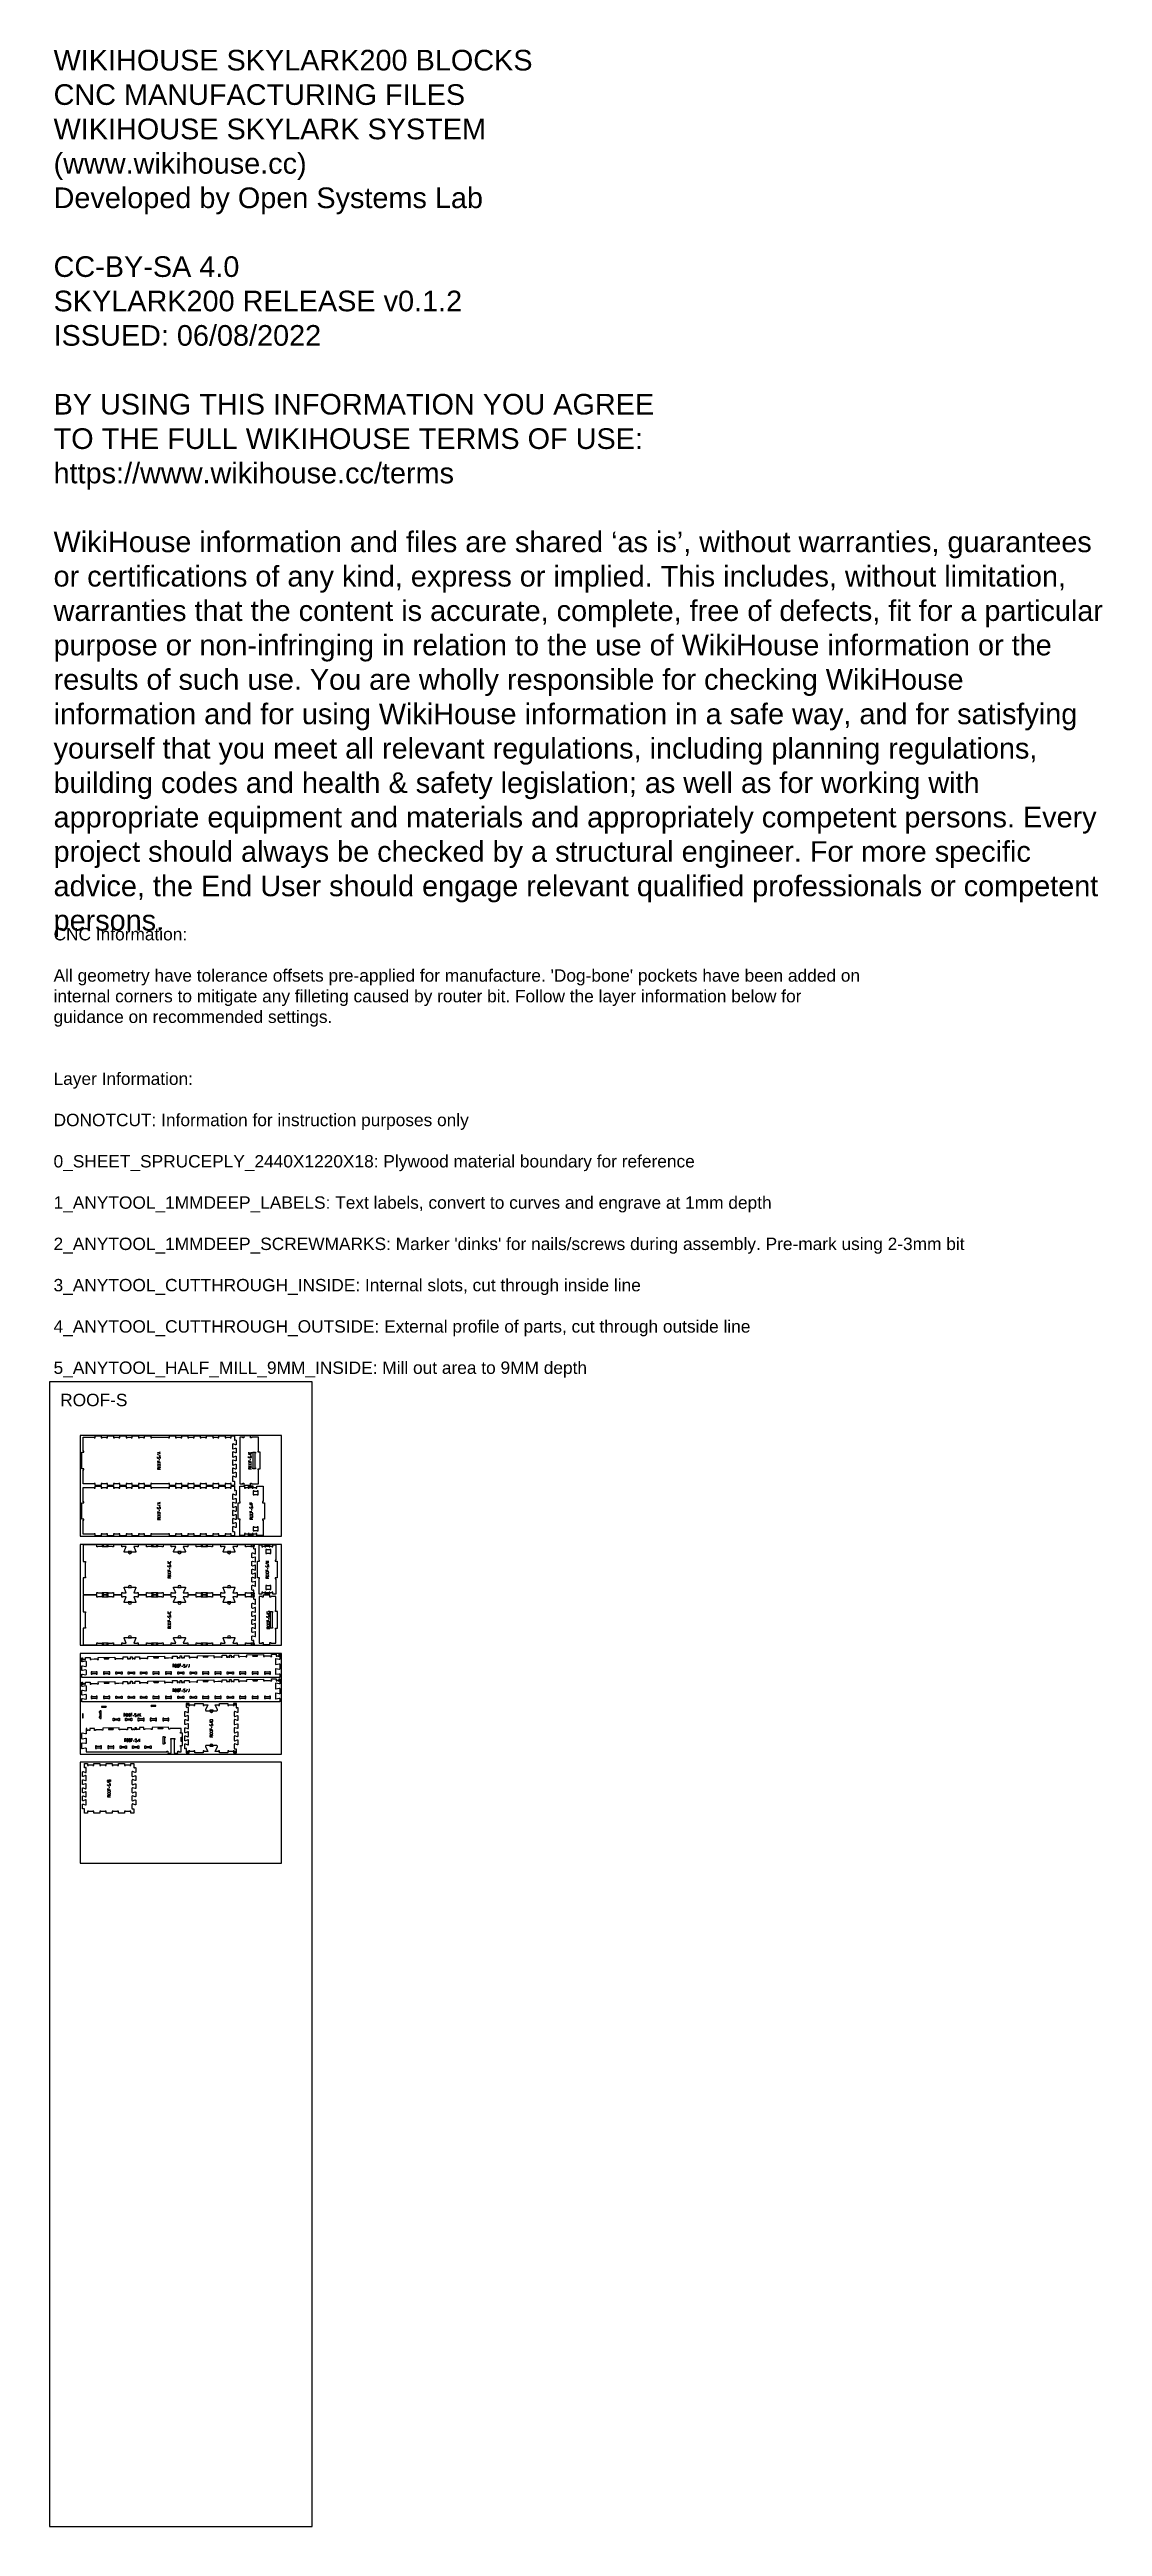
# Model space of a CAD drawing. Extents: x 0 to 12757, y 0 to 30003.
import ezdxf

# ---------------------------------------------------------------- set-up
doc = ezdxf.new("R2010")
doc.units = 0
for name, color, linetype in [('0_SHEET_SPRUCEPLY_2440X122', 1, 'CONTINUOUS'), ('1_ANYTOOL_1MMDEEP_LABELS_S', 2, 'CONTINUOUS'), ('3_ANYTOOL_CUTTHROUGH_INSID', 4, 'CONTINUOUS'), ('4_ANYTOOL_CUTTHROUGH_OUTSI', 5, 'CONTINUOUS'), ('5_ANYTOOL_HALF_MILL_9MM_IN', 70, 'CONTINUOUS'), ('DONOTCUT', 7, 'CONTINUOUS')]:
    doc.layers.add(name, color=color, linetype=linetype)
doc.styles.add('ARIAL', font='')
doc.styles.get('ARIAL').set_extended_font_data('Arial')

msp = doc.modelspace()

# ---------------------------------------------------------------- texts
at = {"layer": 'DONOTCUT', "attachment_point": 1, "style": 'ARIAL'}
for s, insert, char_height, width in [('{\\fArial;WIKIHOUSE SKYLARK200 BLOCKS}\\P{\\fArial;CNC MANUFACTURING FILES}\\P{\\fArial;WIKIHOUSE SKYLARK SYSTEM}\\P{\\fArial;(www.wikihouse.cc)}\\P{\\fArial;Developed by Open Systems Lab}\\P\\P{\\fArial;CC-BY-SA 4.0}\\P{\\fArial;SKYLARK200 RELEASE v0.1.2}\\P{\\fArial;ISSUED: 06/08/2022}\\P\\P{\\fArial;BY USING THIS INFORMATION YOU AGREE }\\P{\\fArial;TO THE FULL WIKIHOUSE TERMS OF USE:}\\P{\\fArial;https://www.wikihouse.cc/terms}\\P\\P{\\fArial;WikiHouse information and files are shared }{\\fArial;‘as is}{\\fArial;’, without warranties, guarantees }\\P{\\fArial;or certifications of any kind, express or implied. This includes, without limitation, }\\P{\\fArial;warranties that the content is accurate, complete, free of defects, fit for a particular }\\P{\\fArial;purpose or non-infringing in relation to the use of WikiHouse information or the }\\P{\\fArial;results of such use. You are wholly responsible for checking WikiHouse }\\P{\\fArial;information and for using WikiHouse information in a safe way, and for satisfying }\\P{\\fArial;yourself that you meet all relevant regulations, including planning regulations, }\\P{\\fArial;building codes and health & safety legislation; as well as for working with }\\P{\\fArial;appropriate equipment and materials and appropriately competent persons. Every }\\P{\\fArial;project should always be checked by a structural engineer. For more specific }\\P{\\fArial;advice, the End User should engage relevant qualified professionals or competent }\\P{\\fArial;persons.}\\P', (49, 29999), 250, 12895.38), ("{\\fArial;CNC Information:}\\P\\P{\\fArial;All geometry have tolerance offsets pre-applied for manufacture. 'Dog-bone' pockets have been added on}\\P{\\fArial;internal corners to mitigate any filleting caused by router bit. Follow the layer information below for}\\P{\\fArial;guidance on recommended settings.}\\P\\P\\P{\\fArial;Layer Information:}\\P\\P{\\fArial;DONOTCUT: Information for instruction purposes only}\\P\\P{\\fArial;0_SHEET_SPRUCEPLY_2440X1220X18: Plywood material boundary for reference}\\P\\P{\\fArial;1_ANYTOOL_1MMDEEP_LABELS: Text labels, convert to curves and engrave at 1mm depth}\\P\\P{\\fArial;2_ANYTOOL_1MMDEEP_SCREWMARKS: Marker 'dinks' for nails/screws during assembly. Pre-mark using 2-3mm bit}\\P\\P{\\fArial;3_ANYTOOL_CUTTHROUGH_INSIDE: Internal slots, cut through inside line}\\P\\P{\\fArial;4_ANYTOOL_CUTTHROUGH_OUTSIDE: External profile of parts, cut through outside line}\\P\\P{\\fArial;5_ANYTOOL_HALF_MILL_9MM_INSIDE: Mill out area to 9MM depth}", (49, 19362), 150, 22265.22), ('ROOF-S', (129, 13720, 0), 150, 1901.09)]:
    msp.add_mtext(s, dxfattribs=dict(at, insert=insert, char_height=char_height, width=width))

# ---------------------------------------------------------------- linework, layer by layer
at = {"layer": '0_SHEET_SPRUCEPLY_2440X122'}
for points in [[(372, 13216), (372, 11996), (2812, 11996), (2812, 13216)], [(372, 11896), (372, 10676), (2812, 10676), (2812, 11896)], [(372, 10576), (372, 9356), (2812, 9356), (2812, 10576)], [(372, 9256), (372, 8036), (2812, 8036), (2812, 9256)]]:
    msp.add_lwpolyline(points, close=True, dxfattribs=at)
at = {"layer": '1_ANYTOOL_1MMDEEP_LABELS_S', "color": 2}
for points in [[(1344, 12992), (1308, 13004), (1344, 13016)], [(1344, 12968), (1308, 12984)], [(1308, 12906), (1308, 12890), (1344, 12890)], [(1324, 12906), (1324, 12890)], [(1332, 12914), (1332, 12930)], [(1334, 12995), (1334, 13013)], [(2410, 13012), (2410, 12996), (2446, 12996), (2446, 13012)], [(2446, 12972), (2410, 12988)], [(2410, 12910), (2410, 12894), (2446, 12894)], [(2426, 13008), (2426, 12996)], [(2426, 12910), (2426, 12894)], [(2434, 12918), (2434, 12934)], [(1344, 12826), (1327, 12818)], [(2446, 12830), (2430, 12822)], [(1344, 12382), (1308, 12394), (1344, 12406)], [(1344, 12358), (1308, 12374)], [(1332, 12304), (1332, 12320)], [(1334, 12385), (1334, 12403)], [(2428, 12402), (2428, 12386), (2464, 12386)], [(2464, 12362), (2428, 12378)], [(2444, 12402), (2444, 12386)], [(2452, 12308), (2452, 12324)], [(1308, 12296), (1308, 12280), (1344, 12280)], [(1324, 12296), (1324, 12280)], [(1344, 12216), (1327, 12208)], [(2428, 12300), (2428, 12284), (2464, 12284)], [(2444, 12300), (2444, 12284)], [(2464, 12220), (2448, 12212)], [(1470, 11651), (1434, 11667)], [(1434, 11589), (1434, 11573), (1470, 11573)], [(1450, 11589), (1450, 11573)], [(1470, 11509), (1454, 11501)], [(1458, 11597), (1458, 11613)], [(2621, 11694), (2657, 11694)], [(2657, 11674), (2621, 11674)], [(2657, 11650), (2621, 11666)], [(2621, 11588), (2621, 11572), (2657, 11572)], [(2637, 11674), (2637, 11694)], [(2637, 11588), (2637, 11572)], [(2657, 11508), (2641, 11500)], [(2645, 11596), (2645, 11612)], [(1470, 11041), (1434, 11057)], [(1434, 10979), (1434, 10963), (1470, 10963)], [(1450, 10979), (1450, 10963)], [(1470, 10899), (1454, 10891)], [(1458, 10987), (1458, 11003)], [(2668, 11040), (2632, 11056)], [(2632, 10978), (2632, 10962), (2668, 10962)], [(2648, 10978), (2648, 10962)], [(2668, 10898), (2652, 10890)], [(2656, 10986), (2656, 11002)], [(1512, 10407), (1504, 10423)], [(1592, 10443), (1576, 10443), (1576, 10407)], [(1592, 10427), (1576, 10427)], [(1600, 10419), (1616, 10419)], [(1654, 10407), (1670, 10443)], [(1512, 10110), (1504, 10126)], [(1592, 10146), (1576, 10146), (1576, 10110)], [(1592, 10130), (1576, 10130)], [(1600, 10122), (1616, 10122)], [(1654, 10110), (1670, 10146)], [(920, 9812), (912, 9828)], [(1000, 9848), (984, 9848), (984, 9812)], [(1000, 9832), (984, 9832)], [(1008, 9824), (1024, 9824)], [(1062, 9812), (1078, 9848)], [(1106, 9848), (1086, 9826)], [(1086, 9812), (1086, 9848)], [(1093, 9834), (1106, 9812)], [(1979, 9728), (1943, 9744)], [(1943, 9666), (1943, 9650), (1979, 9650)], [(1959, 9666), (1959, 9650)], [(1967, 9674), (1967, 9690)], [(927, 9506), (919, 9522)], [(1007, 9542), (991, 9542), (991, 9506)], [(1007, 9526), (991, 9526)], [(1015, 9518), (1031, 9518)], [(1069, 9506), (1085, 9542)], [(1093, 9506), (1093, 9542)], [(1979, 9586), (1963, 9578)], [(740, 9001), (704, 9017)], [(704, 8939), (704, 8923), (740, 8923)], [(720, 8939), (720, 8923)], [(740, 8859), (724, 8851)], [(728, 8947), (728, 8963)]]:
    msp.add_lwpolyline(points, dxfattribs=at)
for points in [[(1340, 12938, 0.136555), (1344, 12947, 0.071716), (1343, 12952, 0.133522), (1341, 12957, 0.344001), (1332, 12959, 0.153745), (1328, 12956, 0.071568), (1326, 12951, -0.00912), (1325, 12946, -0.090615), (1323, 12941, -0.340346), (1313, 12938, -0.284273), (1308, 12946, -0.092596), (1308, 12951, -0.017533), (1310, 12956)], [(2442, 12942, 0.136555), (2446, 12952, 0.071716), (2446, 12957, 0.133522), (2444, 12961, 0.344001), (2435, 12963, 0.153745), (2431, 12960, 0.071568), (2429, 12955, -0.00912), (2428, 12950, -0.090615), (2426, 12945, -0.340346), (2416, 12943, -0.284273), (2410, 12950, -0.092596), (2411, 12955, -0.017533), (2412, 12960)], [(1328, 12806), (1328, 12816, 1), (1308, 12816), (1308, 12806), (1344, 12806)], [(2430, 12810), (2430, 12820, 1), (2410, 12820), (2410, 12810), (2446, 12810)], [(1340, 12328, 0.136555), (1344, 12337, 0.071716), (1343, 12342, 0.133522), (1341, 12347, 0.344001), (1332, 12349, 0.153745), (1328, 12346, 0.071568), (1326, 12341, -0.00912), (1325, 12336, -0.090615), (1323, 12331, -0.340346), (1313, 12328, -0.284273), (1308, 12336, -0.092596), (1308, 12341, -0.017533), (1310, 12346)], [(2460, 12332, 0.136555), (2464, 12342, 0.071716), (2464, 12347, 0.133522), (2461, 12351, 0.344001), (2452, 12353, 0.153745), (2448, 12350, 0.071568), (2446, 12345, -0.00912), (2445, 12340, -0.090615), (2443, 12335, -0.340346), (2434, 12333, -0.284273), (2428, 12340, -0.092596), (2428, 12345, -0.017533), (2430, 12350)], [(1328, 12196), (1328, 12206, 1), (1308, 12206), (1308, 12196), (1344, 12196)], [(2448, 12200), (2448, 12210, 1), (2428, 12210), (2428, 12200), (2464, 12200)], [(1434, 11691), (1434, 11681, 0.414214), (1440, 11675), (1464, 11675, 0.414214), (1470, 11681), (1470, 11691)], [(1466, 11621, 0.136555), (1470, 11630, 0.071716), (1470, 11636, 0.133522), (1468, 11640, 0.344001), (1459, 11642, 0.153745), (1455, 11639, 0.071568), (1453, 11634, -0.00912), (1452, 11629, -0.090615), (1450, 11624, -0.340346), (1440, 11622, -0.284273), (1434, 11629, -0.092596), (1435, 11634, -0.017533), (1436, 11639)], [(1454, 11489), (1454, 11499, 1), (1434, 11499), (1434, 11489), (1470, 11489)], [(2653, 11620, 0.136555), (2657, 11630, 0.071716), (2657, 11635, 0.133522), (2655, 11639, 0.344001), (2645, 11642, 0.153745), (2642, 11638, 0.071568), (2640, 11633, -0.00912), (2639, 11628, -0.090615), (2636, 11624, -0.340346), (2627, 11621, -0.284273), (2621, 11628, -0.092596), (2622, 11634, -0.017533), (2623, 11638)], [(2641, 11488), (2641, 11498, 1), (2621, 11498), (2621, 11488), (2657, 11488)], [(1434, 11081), (1434, 11071, 0.414214), (1440, 11065), (1464, 11065, 0.414214), (1470, 11071), (1470, 11081)], [(1466, 11011, 0.136555), (1470, 11020, 0.071716), (1470, 11026, 0.133522), (1468, 11030, 0.344001), (1459, 11032, 0.153745), (1455, 11029, 0.071568), (1453, 11024, -0.00912), (1452, 11019, -0.090615), (1450, 11014, -0.340346), (1440, 11012, -0.284273), (1434, 11019, -0.092596), (1435, 11024, -0.017533), (1436, 11029)], [(1454, 10879), (1454, 10889, 1), (1434, 10889), (1434, 10879), (1470, 10879)], [(2632, 11084), (2632, 11072, 0.414214), (2640, 11064), (2660, 11064, 0.414214), (2668, 11072), (2668, 11084), (2648, 11084), (2648, 11078)], [(2664, 11010, 0.136555), (2668, 11020, 0.071716), (2668, 11025, 0.133522), (2665, 11029, 0.344001), (2656, 11032, 0.153745), (2652, 11028, 0.071568), (2650, 11023, -0.00912), (2649, 11018, -0.090615), (2647, 11014, -0.340346), (2638, 11011, -0.284273), (2632, 11018, -0.092596), (2632, 11024, -0.017533), (2634, 11028)], [(2652, 10878), (2652, 10888, 1), (2632, 10888), (2632, 10878), (2668, 10878)], [(1492, 10423), (1502, 10423, 1), (1502, 10443), (1492, 10443), (1492, 10407)], [(1624, 10411, 0.136555), (1633, 10407, 0.071716), (1638, 10407, 0.133522), (1643, 10409, 0.344001), (1645, 10418, 0.153745), (1642, 10422, 0.071568), (1637, 10424, -0.00912), (1632, 10425, -0.090615), (1627, 10427, -0.340346), (1624, 10437, -0.284273), (1632, 10443, -0.092596), (1637, 10442, -0.017533), (1642, 10441)], [(1690, 10443), (1690, 10415, -0.414214), (1682, 10407), (1678, 10407)], [(1492, 10126), (1502, 10126, 1), (1502, 10146), (1492, 10146), (1492, 10110)], [(1624, 10114, 0.136555), (1633, 10110, 0.071716), (1638, 10110, 0.133522), (1643, 10112, 0.344001), (1645, 10122, 0.153745), (1642, 10125, 0.071568), (1637, 10127, -0.00912), (1632, 10128, -0.090615), (1627, 10131, -0.340346), (1624, 10140, -0.284273), (1632, 10146, -0.092596), (1637, 10145, -0.017533), (1642, 10144)], [(1690, 10146), (1690, 10118, -0.414214), (1682, 10110), (1678, 10110)], [(900, 9828), (910, 9828, 1), (910, 9848), (900, 9848), (900, 9812)], [(1032, 9816, 0.136555), (1041, 9812, 0.071716), (1046, 9812, 0.133522), (1051, 9814, 0.344001), (1053, 9823, 0.153745), (1049, 9827, 0.071568), (1045, 9829, -0.00912), (1039, 9830, -0.090615), (1035, 9832, -0.340346), (1032, 9842, -0.284273), (1040, 9848, -0.092596), (1045, 9847, -0.017533), (1050, 9846)], [(1975, 9698, 0.136555), (1979, 9708, 0.071716), (1978, 9713, 0.133522), (1976, 9718, 0.344001), (1967, 9720, 0.153745), (1963, 9716, 0.071568), (1961, 9711, -0.00912), (1960, 9706, -0.090615), (1958, 9702, -0.340346), (1949, 9699, -0.284273), (1943, 9707, -0.092596), (1943, 9712, -0.017533), (1945, 9716)], [(907, 9522), (917, 9522, 1), (917, 9542), (907, 9542), (907, 9506)], [(1039, 9510, 0.136555), (1048, 9506, 0.071716), (1053, 9506, 0.133522), (1058, 9509, 0.344001), (1060, 9518, 0.153745), (1057, 9522, 0.071568), (1052, 9524, -0.00912), (1047, 9525, -0.090615), (1042, 9527, -0.340346), (1039, 9536, -0.284273), (1047, 9542, -0.092596), (1052, 9542, -0.017533), (1057, 9540)], [(1963, 9566), (1963, 9576, 1), (1943, 9576), (1943, 9566), (1979, 9566)], [(720, 9025), (720, 9035, -1), (740, 9035), (740, 9025), (704, 9025), (704, 9035, -1), (720, 9035)], [(736, 8971, 0.136555), (740, 8980, 0.071716), (740, 8986, 0.133522), (738, 8990, 0.344001), (729, 8992, 0.153745), (725, 8989, 0.071568), (723, 8984, -0.00912), (722, 8979, -0.090615), (720, 8974, -0.340346), (710, 8972, -0.284273), (704, 8979, -0.092596), (705, 8984, -0.017533), (706, 8989)], [(724, 8839), (724, 8849, 1), (704, 8849), (704, 8839), (740, 8839)]]:
    msp.add_lwpolyline(points, format="xyb", dxfattribs=at)
for points in [[(1334, 12862, 1), (1334, 12882), (1318, 12882, 1), (1318, 12862)], [(1334, 12834, 1), (1334, 12854), (1318, 12854, 1), (1318, 12834)], [(2436, 12866, 1), (2436, 12886), (2420, 12886, 1), (2420, 12866)], [(2436, 12838, 1), (2436, 12858), (2420, 12858, 1), (2420, 12838)], [(1334, 12252, 1), (1334, 12272), (1318, 12272, 1), (1318, 12252)], [(1334, 12224, 1), (1334, 12244), (1318, 12244, 1), (1318, 12224)], [(2454, 12256, 1), (2454, 12276), (2438, 12276, 1), (2438, 12256)], [(2454, 12228, 1), (2454, 12248), (2438, 12248, 1), (2438, 12228)], [(1460, 11545, 1), (1460, 11565), (1444, 11565, 1), (1444, 11545)], [(1460, 11517, 1), (1460, 11537), (1444, 11537, 1), (1444, 11517)], [(2647, 11544, 1), (2647, 11564), (2631, 11564, 1), (2631, 11544)], [(2647, 11516, 1), (2647, 11536), (2631, 11536, 1), (2631, 11516)], [(1460, 10935, 1), (1460, 10955), (1444, 10955, 1), (1444, 10935)], [(1460, 10907, 1), (1460, 10927), (1444, 10927, 1), (1444, 10907)], [(2658, 10934, 1), (2658, 10954), (2642, 10954, 1), (2642, 10934)], [(2658, 10906, 1), (2658, 10926), (2642, 10926, 1), (2642, 10906)], [(1520, 10417, 1), (1540, 10417), (1540, 10433, 1), (1520, 10433)], [(1548, 10417, 1), (1568, 10417), (1568, 10433, 1), (1548, 10433)], [(1520, 10120, 1), (1540, 10120), (1540, 10136, 1), (1520, 10136)], [(1548, 10120, 1), (1568, 10120), (1568, 10136, 1), (1548, 10136)], [(928, 9822, 1), (948, 9822), (948, 9838, 1), (928, 9838)], [(956, 9822, 1), (976, 9822), (976, 9838, 1), (956, 9838)], [(1943, 9764), (1943, 9752), (1979, 9752), (1979, 9764, 0.414214), (1971, 9772), (1951, 9772, 0.414214)], [(1969, 9622, 1), (1969, 9642), (1953, 9642, 1), (1953, 9622)], [(1969, 9594, 1), (1969, 9614), (1953, 9614, 1), (1953, 9594)], [(935, 9516, 1), (955, 9516), (955, 9532, 1), (935, 9532)], [(963, 9516, 1), (983, 9516), (983, 9532, 1), (963, 9532)], [(730, 8895, 1), (730, 8915), (714, 8915, 1), (714, 8895)], [(730, 8867, 1), (730, 8887), (714, 8887, 1), (714, 8867)]]:
    msp.add_lwpolyline(points, format="xyb", close=True, dxfattribs=at)
at = {"layer": '3_ANYTOOL_CUTTHROUGH_INSID', "color": 4}
for points in [[(2494, 13011), (2494, 12999), (2488, 12999), (2488, 12824), (2494, 12824), (2494, 12811), (2463, 12811), (2463, 12824), (2469, 12824), (2469, 12999), (2463, 12999), (2463, 13012), (2494, 13012)], [(2515, 12543), (2515, 12537), (2480, 12537), (2480, 12543), (2467, 12543), (2467, 12495), (2480, 12495), (2480, 12501), (2515, 12501), (2515, 12495), (2528, 12495), (2528, 12543)], [(2467, 12107), (2467, 12059), (2480, 12059), (2480, 12065), (2515, 12065), (2515, 12059), (2528, 12059), (2528, 12107), (2515, 12107), (2515, 12101), (2480, 12101), (2480, 12107)], [(2668, 11834), (2668, 11828), (2632, 11828), (2632, 11834), (2620, 11834), (2620, 11785), (2632, 11785), (2632, 11791), (2668, 11791), (2668, 11785), (2680, 11785), (2680, 11834)], [(2620, 11397), (2620, 11349), (2632, 11349), (2632, 11355), (2668, 11355), (2668, 11349), (2680, 11349), (2680, 11397), (2668, 11397), (2668, 11392), (2632, 11392), (2632, 11397)], [(2678, 11069), (2672, 11069), (2672, 11082), (2703, 11082), (2703, 11069), (2697, 11069), (2697, 10894), (2703, 10894), (2703, 10881), (2672, 10881), (2672, 10894), (2678, 10894)], [(566, 10330), (566, 10324), (579, 10324), (579, 10354), (566, 10354), (566, 10348), (516, 10348), (516, 10354), (503, 10354), (503, 10324), (516, 10324), (516, 10330)], [(716, 10348), (666, 10348), (666, 10354), (653, 10354), (653, 10324), (666, 10324), (666, 10330), (716, 10330), (716, 10324), (729, 10324), (729, 10354), (716, 10354)], [(804, 10354), (816, 10354), (816, 10348), (866, 10348), (866, 10354), (879, 10354), (879, 10324), (866, 10324), (866, 10330), (816, 10330), (816, 10324), (803, 10324), (803, 10354)], [(1016, 10348), (1016, 10354), (1029, 10354), (1029, 10324), (1016, 10324), (1016, 10330), (966, 10330), (966, 10324), (953, 10324), (953, 10354), (966, 10354), (966, 10348)], [(1116, 10330), (1116, 10324), (1103, 10324), (1103, 10354), (1116, 10354), (1116, 10348), (1166, 10348), (1166, 10354), (1179, 10354), (1179, 10324), (1166, 10324), (1166, 10330)], [(1316, 10348), (1266, 10348), (1266, 10354), (1253, 10354), (1253, 10324), (1266, 10324), (1266, 10330), (1316, 10330), (1316, 10324), (1329, 10324), (1329, 10354), (1316, 10354)], [(1441, 10348), (1416, 10348), (1416, 10354), (1403, 10354), (1403, 10324), (1416, 10324), (1416, 10330), (1466, 10330), (1466, 10324), (1479, 10324), (1479, 10354), (1466, 10354), (1466, 10348)], [(1616, 10348), (1616, 10354), (1629, 10354), (1629, 10324), (1616, 10324), (1616, 10330), (1566, 10330), (1566, 10324), (1553, 10324), (1553, 10354), (1566, 10354), (1566, 10348)], [(1716, 10330), (1716, 10324), (1703, 10324), (1703, 10354), (1716, 10354), (1716, 10348), (1766, 10348), (1766, 10354), (1779, 10354), (1779, 10324), (1766, 10324), (1766, 10330)], [(1916, 10348), (1866, 10348), (1866, 10354), (1853, 10354), (1853, 10324), (1866, 10324), (1866, 10330), (1916, 10330), (1916, 10324), (1929, 10324), (1929, 10354), (1916, 10354)], [(2041, 10348), (2016, 10348), (2016, 10354), (2003, 10354), (2003, 10324), (2016, 10324), (2016, 10330), (2066, 10330), (2066, 10324), (2079, 10324), (2079, 10354), (2066, 10354), (2066, 10348)], [(2216, 10348), (2216, 10354), (2229, 10354), (2229, 10324), (2216, 10324), (2216, 10330), (2166, 10330), (2166, 10324), (2153, 10324), (2153, 10354), (2166, 10354), (2166, 10348)], [(2366, 10330), (2366, 10324), (2379, 10324), (2379, 10354), (2366, 10354), (2366, 10348), (2316, 10348), (2316, 10354), (2303, 10354), (2303, 10324), (2316, 10324), (2316, 10330)], [(2516, 10348), (2466, 10348), (2466, 10354), (2453, 10354), (2453, 10324), (2466, 10324), (2466, 10330), (2516, 10330), (2516, 10324), (2529, 10324), (2529, 10354), (2516, 10354)], [(2641, 10330), (2666, 10330), (2666, 10324), (2679, 10324), (2679, 10354), (2666, 10354), (2666, 10348), (2616, 10348), (2616, 10354), (2603, 10354), (2603, 10324), (2616, 10324), (2616, 10330)], [(566, 10033), (566, 10027), (579, 10027), (579, 10057), (566, 10057), (566, 10051), (516, 10051), (516, 10057), (503, 10057), (503, 10027), (516, 10027), (516, 10033)], [(716, 10051), (666, 10051), (666, 10057), (653, 10057), (653, 10027), (666, 10027), (666, 10033), (716, 10033), (716, 10027), (729, 10027), (729, 10057), (716, 10057)], [(804, 10057), (816, 10057), (816, 10051), (866, 10051), (866, 10057), (879, 10057), (879, 10027), (866, 10027), (866, 10033), (816, 10033), (816, 10027), (803, 10027), (803, 10057)], [(1016, 10051), (1016, 10057), (1029, 10057), (1029, 10027), (1016, 10027), (1016, 10033), (966, 10033), (966, 10027), (953, 10027), (953, 10057), (966, 10057), (966, 10051)], [(1116, 10033), (1116, 10027), (1103, 10027), (1103, 10057), (1116, 10057), (1116, 10051), (1166, 10051), (1166, 10057), (1179, 10057), (1179, 10027), (1166, 10027), (1166, 10033)], [(1316, 10051), (1266, 10051), (1266, 10057), (1253, 10057), (1253, 10027), (1266, 10027), (1266, 10033), (1316, 10033), (1316, 10027), (1329, 10027), (1329, 10057), (1316, 10057)], [(1441, 10051), (1416, 10051), (1416, 10057), (1403, 10057), (1403, 10027), (1416, 10027), (1416, 10033), (1466, 10033), (1466, 10027), (1479, 10027), (1479, 10057), (1466, 10057), (1466, 10051)], [(1616, 10051), (1616, 10057), (1629, 10057), (1629, 10027), (1616, 10027), (1616, 10033), (1566, 10033), (1566, 10027), (1553, 10027), (1553, 10057), (1566, 10057), (1566, 10051)], [(1716, 10033), (1716, 10027), (1703, 10027), (1703, 10057), (1716, 10057), (1716, 10051), (1766, 10051), (1766, 10057), (1779, 10057), (1779, 10027), (1766, 10027), (1766, 10033)], [(1916, 10051), (1866, 10051), (1866, 10057), (1853, 10057), (1853, 10027), (1866, 10027), (1866, 10033), (1916, 10033), (1916, 10027), (1929, 10027), (1929, 10057), (1916, 10057)], [(2041, 10051), (2016, 10051), (2016, 10057), (2003, 10057), (2003, 10027), (2016, 10027), (2016, 10033), (2066, 10033), (2066, 10027), (2079, 10027), (2079, 10057), (2066, 10057), (2066, 10051)], [(2216, 10051), (2216, 10057), (2229, 10057), (2229, 10027), (2216, 10027), (2216, 10033), (2166, 10033), (2166, 10027), (2153, 10027), (2153, 10057), (2166, 10057), (2166, 10051)], [(2366, 10033), (2366, 10027), (2379, 10027), (2379, 10057), (2366, 10057), (2366, 10051), (2316, 10051), (2316, 10057), (2303, 10057), (2303, 10027), (2316, 10027), (2316, 10033)], [(2516, 10051), (2466, 10051), (2466, 10057), (2453, 10057), (2453, 10027), (2466, 10027), (2466, 10033), (2516, 10033), (2516, 10027), (2529, 10027), (2529, 10057), (2516, 10057)], [(2641, 10033), (2666, 10033), (2666, 10027), (2679, 10027), (2679, 10057), (2666, 10057), (2666, 10051), (2616, 10051), (2616, 10057), (2603, 10057), (2603, 10027), (2616, 10027), (2616, 10033)], [(615, 9879), (615, 9873), (603, 9873), (603, 9861), (609, 9861), (609, 9805), (603, 9805), (603, 9793), (615, 9793), (615, 9787), (627, 9787), (627, 9879)], [(834, 9783), (834, 9789), (847, 9789), (847, 9759), (834, 9759), (834, 9765), (784, 9765), (784, 9759), (771, 9759), (771, 9789), (784, 9789), (784, 9783)], [(984, 9783), (984, 9789), (997, 9789), (997, 9759), (984, 9759), (984, 9765), (934, 9765), (934, 9759), (921, 9759), (921, 9789), (934, 9789), (934, 9783)], [(1134, 9765), (1134, 9759), (1147, 9759), (1147, 9789), (1134, 9789), (1134, 9783), (1084, 9783), (1084, 9789), (1071, 9789), (1071, 9759), (1084, 9759), (1084, 9765)], [(1284, 9783), (1234, 9783), (1234, 9789), (1221, 9789), (1221, 9759), (1234, 9759), (1234, 9765), (1284, 9765), (1284, 9759), (1297, 9759), (1297, 9789), (1284, 9789)], [(1384, 9765), (1434, 9765), (1434, 9759), (1447, 9759), (1447, 9789), (1434, 9789), (1434, 9783), (1384, 9783), (1384, 9789), (1371, 9789), (1371, 9759), (1384, 9759)], [(619, 9430), (619, 9424), (631, 9424), (631, 9454), (619, 9454), (619, 9448), (568, 9448), (568, 9454), (556, 9454), (556, 9424), (568, 9424), (568, 9430)], [(769, 9448), (718, 9448), (718, 9454), (706, 9454), (706, 9424), (718, 9424), (718, 9430), (769, 9430), (769, 9424), (781, 9424), (781, 9454), (769, 9454)], [(856, 9454), (868, 9454), (868, 9448), (919, 9448), (919, 9454), (931, 9454), (931, 9424), (919, 9424), (919, 9430), (868, 9430), (868, 9424), (856, 9424), (856, 9454)], [(1069, 9448), (1069, 9454), (1081, 9454), (1081, 9424), (1069, 9424), (1069, 9430), (1018, 9430), (1018, 9424), (1006, 9424), (1006, 9454), (1018, 9454), (1018, 9448)], [(1168, 9430), (1168, 9424), (1156, 9424), (1156, 9454), (1168, 9454), (1168, 9448), (1219, 9448), (1219, 9454), (1231, 9454), (1231, 9424), (1219, 9424), (1219, 9430)], [(1388, 9569), (1388, 9563), (1400, 9563), (1400, 9551), (1394, 9551), (1394, 9495), (1400, 9495), (1400, 9483), (1388, 9483), (1388, 9477), (1375, 9477), (1375, 9569)]]:
    msp.add_lwpolyline(points, close=True, dxfattribs=at)
for points in [[(666, 10510), (716, 10511, 1), (716, 10520), (666, 10519, 1)], [(1266, 10520), (1316, 10521, 1), (1316, 10531), (1266, 10530, 1)], [(1866, 10531), (1916, 10532, 1), (1916, 10541), (1866, 10540, 1)], [(2466, 10541), (2516, 10542, 1), (2516, 10552), (2466, 10551, 1)], [(666, 10213), (716, 10214, 1), (716, 10224), (666, 10223, 1)], [(1266, 10224), (1316, 10224, 1), (1316, 10234), (1266, 10233, 1)], [(1866, 10234), (1916, 10235, 1), (1916, 10244), (1866, 10244, 1)], [(2466, 10245), (2516, 10245, 1), (2516, 10255), (2466, 10254, 1)], [(684, 9934), (634, 9934, 1), (634, 9924), (684, 9925, 1)], [(1234, 9934), (1284, 9935, 1), (1284, 9945), (1234, 9944, 1)], [(400, 9840), (400, 9800, 0.414214), (405, 9795), (405, 9795), (405, 9795), (405, 9795), (405, 9795), (405, 9795), (405, 9795), (405, 9795), (406, 9795), (406, 9795), (406, 9795), (406, 9795), (406, 9795), (406, 9795), (406, 9795), (406, 9795), (406, 9795), (407, 9795), (407, 9795), (407, 9795), (407, 9796), (407, 9796), (407, 9796), (407, 9796), (407, 9796), (407, 9796), (407, 9796), (408, 9796), (408, 9796), (408, 9796), (408, 9796), (408, 9796), (408, 9796), (408, 9796), (408, 9797), (408, 9797), (408, 9797), (408, 9797), (409, 9797), (409, 9797), (409, 9797), (409, 9797), (409, 9797), (409, 9797), (409, 9798), (409, 9798), (409, 9798), (409, 9798), (409, 9798), (409, 9798), (409, 9798), (409, 9798), (409, 9798), (409, 9799), (409, 9799), (409, 9799), (409, 9799), (409, 9799), (409, 9799), (409, 9799), (409, 9799), (409, 9799), (409, 9800), (409, 9800), (409, 9800), (409, 9840), (409, 9840), (409, 9840), (409, 9840), (409, 9840), (409, 9840), (409, 9840), (409, 9841), (409, 9841), (409, 9841), (409, 9841), (409, 9841), (409, 9841), (409, 9841), (409, 9841), (409, 9841), (409, 9842), (409, 9842), (409, 9842), (409, 9842), (409, 9842), (409, 9842), (409, 9842), (409, 9842), (409, 9842), (409, 9842), (409, 9843), (408, 9843), (408, 9843), (408, 9843), (408, 9843), (408, 9843), (408, 9843), (408, 9843), (408, 9843), (408, 9843), (408, 9843), (408, 9844), (407, 9844), (407, 9844), (407, 9844), (407, 9844), (407, 9844), (407, 9844), (407, 9844), (407, 9844), (407, 9844), (407, 9844), (406, 9844), (406, 9844), (406, 9844), (406, 9844), (406, 9844), (406, 9844), (406, 9844), (406, 9844), (406, 9844), (405, 9844), (405, 9844), (405, 9844), (405, 9844), (405, 9844), (405, 9844), (405, 9844), (405, 9844, 0.414214)], [(719, 9652), (769, 9653, 1), (769, 9662), (719, 9661, 1)], [(1319, 9662, -1), (1319, 9672), (1369, 9673, -1), (1369, 9663)], [(1603, 9555), (1603, 9515, -0.414214), (1598, 9510), (1598, 9510), (1598, 9510), (1598, 9510), (1597, 9510), (1597, 9510), (1597, 9510), (1597, 9510), (1597, 9510), (1597, 9510), (1597, 9510), (1597, 9510), (1597, 9510), (1597, 9510), (1596, 9510), (1596, 9510), (1596, 9510), (1596, 9510), (1596, 9510), (1596, 9510), (1596, 9510), (1596, 9511), (1596, 9511), (1595, 9511), (1595, 9511), (1595, 9511), (1595, 9511), (1595, 9511), (1595, 9511), (1595, 9511), (1595, 9511), (1595, 9511), (1595, 9511), (1594, 9511), (1594, 9512), (1594, 9512), (1594, 9512), (1594, 9512), (1594, 9512), (1594, 9512), (1594, 9512), (1594, 9512), (1594, 9512), (1594, 9512), (1594, 9513), (1594, 9513), (1594, 9513), (1594, 9513), (1594, 9513), (1593, 9513), (1593, 9513), (1593, 9513), (1593, 9513), (1593, 9513), (1593, 9514), (1593, 9514), (1593, 9514), (1593, 9514), (1593, 9514), (1593, 9514), (1593, 9514), (1593, 9514), (1593, 9514), (1593, 9515), (1593, 9515), (1593, 9555), (1593, 9555), (1593, 9555), (1593, 9555), (1593, 9555), (1593, 9555), (1593, 9555), (1593, 9555), (1593, 9556), (1593, 9556), (1593, 9556), (1593, 9556), (1593, 9556), (1593, 9556), (1593, 9556), (1593, 9556), (1594, 9556), (1594, 9557), (1594, 9557), (1594, 9557), (1594, 9557), (1594, 9557), (1594, 9557), (1594, 9557), (1594, 9557), (1594, 9557), (1594, 9557), (1594, 9558), (1594, 9558), (1594, 9558), (1594, 9558), (1594, 9558), (1595, 9558), (1595, 9558), (1595, 9558), (1595, 9558), (1595, 9558), (1595, 9558), (1595, 9559), (1595, 9559), (1595, 9559), (1595, 9559), (1596, 9559), (1596, 9559), (1596, 9559), (1596, 9559), (1596, 9559), (1596, 9559), (1596, 9559), (1596, 9559), (1596, 9559), (1597, 9559), (1597, 9559), (1597, 9559), (1597, 9559), (1597, 9559), (1597, 9559), (1597, 9559), (1597, 9559), (1597, 9559), (1597, 9559), (1598, 9559), (1598, 9559), (1598, 9559), (1598, 9559, -0.414214)]]:
    msp.add_lwpolyline(points, format="xyb", close=True, dxfattribs=at)
at = {"layer": '4_ANYTOOL_CUTTHROUGH_OUTSI', "color": 5}
for points in [[(2239, 13165, 0.522088), (2247, 13159), (2254, 13161, -0.236725), (2259, 13160), (2259, 13160), (2260, 13160), (2260, 13160), (2260, 13160), (2260, 13160), (2260, 13160), (2260, 13160), (2260, 13159), (2260, 13159), (2261, 13159), (2261, 13159), (2261, 13159), (2261, 13159), (2261, 13159), (2261, 13158), (2261, 13158), (2261, 13158), (2261, 13158), (2261, 13158), (2261, 13158), (2261, 13157), (2261, 13157), (2261, 13157), (2262, 13157), (2262, 13157), (2262, 13157), (2262, 13156), (2262, 13156), (2262, 13156), (2262, 13156), (2262, 13156), (2262, 13156), (2262, 13107), (2262, 13107), (2262, 13107), (2262, 13107), (2262, 13107), (2262, 13106), (2262, 13106), (2262, 13106), (2262, 13106), (2261, 13106), (2261, 13106), (2261, 13105), (2261, 13105), (2261, 13105), (2261, 13105), (2261, 13105), (2261, 13105), (2261, 13104), (2261, 13104), (2261, 13104), (2261, 13104), (2261, 13104), (2261, 13104), (2260, 13104), (2260, 13103), (2260, 13103), (2260, 13103), (2260, 13103), (2260, 13103), (2260, 13103), (2260, 13103), (2259, 13103), (2259, 13103, -0.236725), (2254, 13102), (2224, 13113), (2224, 13113), (2224, 13113), (2224, 13113), (2224, 13113), (2224, 13113), (2224, 13113), (2224, 13113), (2223, 13113), (2223, 13113), (2223, 13113), (2223, 13113), (2223, 13113), (2223, 13113), (2222, 13113), (2222, 13113), (2222, 13113), (2222, 13113), (2222, 13113), (2221, 13113), (2221, 13113), (2221, 13113), (2221, 13113), (2221, 13113), (2221, 13113), (2220, 13112), (2220, 13112), (2220, 13112), (2220, 13112), (2220, 13112), (2220, 13112), (2219, 13112), (2219, 13112), (2219, 13112), (2219, 13112), (2219, 13112), (2219, 13111), (2219, 13111), (2218, 13111), (2218, 13111), (2218, 13111), (2218, 13111), (2218, 13111), (2218, 13111), (2218, 13110), (2218, 13110), (2217, 13110), (2217, 13110), (2217, 13110), (2217, 13110), (2217, 13109), (2217, 13109), (2217, 13109), (2217, 13109), (2217, 13109), (2217, 13109), (2217, 13108), (2217, 13108), (2217, 13108), (2217, 13108), (2217, 13108), (2217, 13108), (2216, 13107), (2216, 13107), (2216, 13107), (2216, 13107), (2216, 13107), (2216, 13058), (2216, 13058), (2216, 13058), (2216, 13058), (2216, 13057), (2217, 13057), (2217, 13057), (2217, 13057), (2217, 13057), (2217, 13057), (2217, 13056), (2217, 13056), (2217, 13056), (2217, 13056), (2217, 13056), (2217, 13056), (2217, 13055), (2217, 13055), (2217, 13055), (2217, 13055), (2217, 13055), (2218, 13055), (2218, 13054), (2218, 13054), (2218, 13054), (2218, 13054), (2218, 13054), (2218, 13054), (2218, 13054), (2219, 13053), (2219, 13053), (2219, 13053), (2219, 13053, 0.237079), (2224, 13052), (2224, 13052), (2224, 13052), (2254, 13063), (2254, 13063, -0.236725), (2259, 13062), (2259, 13062), (2260, 13062), (2260, 13062), (2260, 13062), (2260, 13062), (2260, 13062), (2260, 13062), (2260, 13061), (2260, 13061), (2261, 13061), (2261, 13061), (2261, 13061), (2261, 13061), (2261, 13061), (2261, 13060), (2261, 13060), (2261, 13060), (2261, 13060), (2261, 13060), (2261, 13060), (2261, 13059), (2261, 13059), (2261, 13059), (2262, 13059), (2262, 13059), (2262, 13059), (2262, 13058), (2262, 13058), (2262, 13058), (2262, 13058), (2262, 13058), (2262, 13058), (2262, 13009), (2262, 13009), (2262, 13009), (2262, 13009), (2262, 13009), (2262, 13008), (2262, 13008), (2262, 13008), (2262, 13008), (2261, 13008), (2261, 13008), (2261, 13007), (2261, 13007), (2261, 13007), (2261, 13007), (2261, 13007), (2261, 13007), (2261, 13006), (2261, 13006), (2261, 13006), (2261, 13006), (2261, 13006), (2261, 13006), (2260, 13006), (2260, 13005), (2260, 13005), (2260, 13005), (2260, 13005), (2260, 13005), (2260, 13005), (2260, 13005), (2259, 13005), (2259, 13005, -0.236725), (2254, 13004), (2224, 13015), (2224, 13015), (2224, 13015), (2224, 13015), (2224, 13015), (2224, 13015), (2224, 13015), (2224, 13015), (2223, 13015), (2223, 13015), (2223, 13015), (2223, 13015), (2223, 13015), (2223, 13015), (2222, 13015), (2222, 13015), (2222, 13015), (2222, 13015), (2222, 13015), (2221, 13015), (2221, 13015), (2221, 13015), (2221, 13015), (2221, 13015), (2221, 13015), (2220, 13014), (2220, 13014), (2220, 13014), (2220, 13014), (2220, 13014), (2220, 13014), (2219, 13014), (2219, 13014), (2219, 13014), (2219, 13014), (2219, 13014), (2219, 13013), (2219, 13013), (2218, 13013), (2218, 13013), (2218, 13013), (2218, 13013), (2218, 13013), (2218, 13013), (2218, 13012), (2218, 13012), (2217, 13012), (2217, 13012), (2217, 13012), (2217, 13012), (2217, 13011), (2217, 13011), (2217, 13011), (2217, 13011), (2217, 13011), (2217, 13011), (2217, 13010), (2217, 13010), (2217, 13010), (2217, 13010), (2217, 13010), (2217, 13010), (2216, 13009), (2216, 13009), (2216, 13009), (2216, 13009), (2216, 13009), (2216, 12960), (2216, 12960), (2216, 12960), (2216, 12960), (2216, 12959), (2217, 12959), (2217, 12959), (2217, 12959), (2217, 12959), (2217, 12959), (2217, 12958), (2217, 12958), (2217, 12958), (2217, 12958), (2217, 12958), (2217, 12958), (2217, 12957), (2217, 12957), (2217, 12957), (2217, 12957), (2217, 12957), (2218, 12957), (2218, 12956), (2218, 12956), (2218, 12956), (2218, 12956), (2218, 12956), (2218, 12956), (2218, 12956), (2219, 12955), (2219, 12955), (2219, 12955), (2219, 12955, 0.237079), (2224, 12954), (2224, 12954), (2224, 12954), (2254, 12965), (2254, 12965, -0.236725), (2259, 12964), (2259, 12964), (2260, 12964), (2260, 12964), (2260, 12964), (2260, 12964), (2260, 12964), (2260, 12964), (2260, 12963), (2260, 12963), (2261, 12963), (2261, 12963), (2261, 12963), (2261, 12963), (2261, 12963), (2261, 12962), (2261, 12962), (2261, 12962), (2261, 12962), (2261, 12962), (2261, 12962), (2261, 12961), (2261, 12961), (2261, 12961), (2262, 12961), (2262, 12961), (2262, 12961), (2262, 12960), (2262, 12960), (2262, 12960), (2262, 12960), (2262, 12960), (2262, 12960), (2262, 12911), (2262, 12911), (2262, 12911), (2262, 12911), (2262, 12911), (2262, 12910), (2262, 12910), (2262, 12910), (2262, 12910), (2261, 12910), (2261, 12910), (2261, 12909), (2261, 12909), (2261, 12909), (2261, 12909), (2261, 12909), (2261, 12909), (2261, 12908), (2261, 12908), (2261, 12908), (2261, 12908), (2261, 12908), (2261, 12908), (2260, 12908), (2260, 12907), (2260, 12907), (2260, 12907), (2260, 12907), (2260, 12907), (2260, 12907), (2260, 12907), (2259, 12907), (2259, 12907, -0.236725), (2254, 12906), (2224, 12917), (2224, 12917), (2224, 12917), (2224, 12917), (2224, 12917), (2224, 12917), (2224, 12917), (2224, 12917), (2223, 12917), (2223, 12917), (2223, 12917), (2223, 12917), (2223, 12917), (2223, 12917), (2222, 12917), (2222, 12917), (2222, 12917), (2222, 12917), (2222, 12917), (2221, 12917), (2221, 12917), (2221, 12917), (2221, 12917), (2221, 12917), (2221, 12917), (2220, 12916), (2220, 12916), (2220, 12916), (2220, 12916), (2220, 12916), (2220, 12916), (2219, 12916), (2219, 12916), (2219, 12916), (2219, 12916), (2219, 12916), (2219, 12915), (2219, 12915), (2218, 12915), (2218, 12915), (2218, 12915), (2218, 12915), (2218, 12915), (2218, 12915), (2218, 12914), (2218, 12914), (2217, 12914), (2217, 12914), (2217, 12914), (2217, 12914), (2217, 12913), (2217, 12913), (2217, 12913), (2217, 12913), (2217, 12913), (2217, 12913), (2217, 12912), (2217, 12912), (2217, 12912), (2217, 12912), (2217, 12912), (2217, 12912), (2216, 12911), (2216, 12911), (2216, 12911), (2216, 12911), (2216, 12911), (2216, 12862), (2216, 12862), (2216, 12862), (2216, 12862), (2216, 12861), (2217, 12861), (2217, 12861), (2217, 12861), (2217, 12861), (2217, 12861), (2217, 12860), (2217, 12860), (2217, 12860), (2217, 12860), (2217, 12860), (2217, 12860), (2217, 12859), (2217, 12859), (2217, 12859), (2217, 12859), (2217, 12859), (2218, 12859), (2218, 12858), (2218, 12858), (2218, 12858), (2218, 12858), (2218, 12858), (2218, 12858), (2218, 12858), (2219, 12857), (2219, 12857), (2219, 12857), (2219, 12857, 0.237079), (2224, 12856), (2224, 12856), (2224, 12856), (2254, 12867), (2254, 12867, -0.236725), (2259, 12866), (2259, 12866), (2260, 12866), (2260, 12866), (2260, 12866), (2260, 12866), (2260, 12866), (2260, 12866), (2260, 12865), (2260, 12865), (2261, 12865), (2261, 12865), (2261, 12865), (2261, 12865), (2261, 12865), (2261, 12864), (2261, 12864), (2261, 12864), (2261, 12864), (2261, 12864), (2261, 12864), (2261, 12863), (2261, 12863), (2261, 12863), (2262, 12863), (2262, 12863), (2262, 12863), (2262, 12862), (2262, 12862), (2262, 12862), (2262, 12862), (2262, 12862), (2262, 12862), (2262, 12813), (2262, 12813), (2262, 12813), (2262, 12813), (2262, 12813), (2262, 12812), (2262, 12812), (2262, 12812), (2262, 12812), (2261, 12812), (2261, 12812), (2261, 12811), (2261, 12811), (2261, 12811), (2261, 12811), (2261, 12811), (2261, 12811), (2261, 12810), (2261, 12810), (2261, 12810), (2261, 12810), (2261, 12810), (2261, 12810), (2260, 12810), (2260, 12809), (2260, 12809), (2260, 12809), (2260, 12809), (2260, 12809), (2260, 12809), (2260, 12809), (2259, 12809), (2259, 12809, -0.236725), (2254, 12808), (2224, 12819), (2224, 12819), (2224, 12819), (2224, 12819), (2224, 12819), (2224, 12819), (2224, 12819), (2224, 12819), (2223, 12819), (2223, 12819), (2223, 12819), (2223, 12819), (2223, 12819), (2223, 12819), (2222, 12819), (2222, 12819), (2222, 12819), (2222, 12819), (2222, 12819), (2221, 12819), (2221, 12819), (2221, 12819), (2221, 12819), (2221, 12819), (2221, 12819), (2220, 12818), (2220, 12818), (2220, 12818), (2220, 12818), (2220, 12818), (2220, 12818), (2219, 12818), (2219, 12818), (2219, 12818), (2219, 12818), (2219, 12818), (2219, 12817), (2219, 12817), (2218, 12817), (2218, 12817), (2218, 12817), (2218, 12817), (2218, 12817), (2218, 12817), (2218, 12816), (2218, 12816), (2217, 12816), (2217, 12816), (2217, 12816), (2217, 12816), (2217, 12815), (2217, 12815), (2217, 12815), (2217, 12815), (2217, 12815), (2217, 12815), (2217, 12814), (2217, 12814), (2217, 12814), (2217, 12814), (2217, 12814), (2217, 12814), (2216, 12813), (2216, 12813), (2216, 12813), (2216, 12813), (2216, 12813), (2216, 12764), (2216, 12764), (2216, 12764), (2216, 12764), (2216, 12763), (2217, 12763), (2217, 12763), (2217, 12763), (2217, 12763), (2217, 12763), (2217, 12762), (2217, 12762), (2217, 12762), (2217, 12762), (2217, 12762), (2217, 12762), (2217, 12761), (2217, 12761), (2217, 12761), (2217, 12761), (2217, 12761), (2218, 12761), (2218, 12760), (2218, 12760), (2218, 12760), (2218, 12760), (2218, 12760), (2218, 12760), (2218, 12760), (2219, 12759), (2219, 12759), (2219, 12759), (2219, 12759, 0.237079), (2224, 12758), (2224, 12758), (2254, 12769), (2254, 12769, -0.236725), (2259, 12768), (2259, 12768), (2260, 12768), (2260, 12768), (2260, 12768), (2260, 12768), (2260, 12768), (2260, 12768), (2260, 12767), (2260, 12767), (2261, 12767), (2261, 12767), (2261, 12767), (2261, 12767), (2261, 12767), (2261, 12766), (2261, 12766), (2261, 12766), (2261, 12766), (2261, 12766), (2261, 12766), (2261, 12765), (2261, 12765), (2261, 12765), (2262, 12765), (2262, 12765), (2262, 12765), (2262, 12764), (2262, 12764), (2262, 12764), (2262, 12764), (2262, 12764), (2262, 12764), (2262, 12715), (2262, 12715), (2262, 12715), (2262, 12715), (2262, 12715), (2262, 12714), (2262, 12714), (2262, 12714), (2262, 12714), (2261, 12714), (2261, 12714), (2261, 12713), (2261, 12713), (2261, 12713), (2261, 12713), (2261, 12713), (2261, 12713), (2261, 12712), (2261, 12712), (2261, 12712), (2261, 12712), (2261, 12712), (2261, 12712), (2260, 12712), (2260, 12711), (2260, 12711), (2260, 12711), (2260, 12711), (2260, 12711), (2260, 12711), (2260, 12711), (2259, 12711), (2259, 12711, -0.236725), (2254, 12710), (2224, 12721), (2224, 12721), (2224, 12721), (2224, 12721), (2224, 12721), (2224, 12721), (2224, 12721), (2224, 12721), (2223, 12721), (2223, 12721), (2223, 12721), (2223, 12721), (2223, 12721), (2223, 12721), (2222, 12721), (2222, 12721), (2222, 12721), (2222, 12721), (2222, 12721), (2221, 12721), (2221, 12721), (2221, 12721), (2221, 12721), (2221, 12721), (2221, 12721), (2220, 12720), (2220, 12720), (2220, 12720), (2220, 12720), (2220, 12720), (2220, 12720), (2219, 12720), (2219, 12720), (2219, 12720), (2219, 12720), (2219, 12720), (2219, 12719), (2219, 12719), (2218, 12719), (2218, 12719), (2218, 12719), (2218, 12719), (2218, 12719), (2218, 12719), (2218, 12718), (2218, 12718), (2217, 12718), (2217, 12718), (2217, 12718), (2217, 12718), (2217, 12717), (2217, 12717), (2217, 12717), (2217, 12717), (2217, 12717), (2217, 12717), (2217, 12716), (2217, 12716), (2217, 12716), (2217, 12716), (2217, 12716), (2217, 12716), (2216, 12715), (2216, 12715), (2216, 12715), (2216, 12715), (2216, 12715), (2216, 12666), (2216, 12666), (2216, 12666), (2216, 12666), (2216, 12665), (2217, 12665), (2217, 12665), (2217, 12665), (2217, 12665), (2217, 12665), (2217, 12664), (2217, 12664), (2217, 12664), (2217, 12664), (2217, 12664), (2217, 12664), (2217, 12663), (2217, 12663), (2217, 12663), (2217, 12663), (2217, 12663), (2218, 12663), (2218, 12662), (2218, 12662), (2218, 12662), (2218, 12662), (2218, 12662), (2218, 12662), (2218, 12662), (2219, 12661), (2219, 12661), (2219, 12661), (2219, 12661, 0.237079), (2224, 12660), (2224, 12660), (2231, 12663), (2231, 12663, -0.522087), (2239, 12657), (2239, 12611), (2202, 12611), (2202, 12635), (2190, 12635), (2190, 12629), (2139, 12629), (2139, 12635), (2127, 12635), (2127, 12611), (2052, 12611), (2052, 12635), (2040, 12635), (2040, 12629), (1989, 12629), (1989, 12635), (1977, 12635), (1977, 12611), (1902, 12611), (1902, 12635), (1890, 12635), (1890, 12629), (1839, 12629), (1839, 12635), (1827, 12635), (1827, 12611), (1752, 12611), (1752, 12635), (1740, 12635), (1740, 12629), (1689, 12629), (1689, 12635), (1677, 12635), (1677, 12611), (1602, 12611), (1602, 12635), (1590, 12635), (1590, 12629), (1539, 12629), (1539, 12635), (1527, 12635), (1527, 12611), (1452, 12611), (1452, 12635), (1440, 12635), (1440, 12629), (1239, 12629), (1239, 12635), (1227, 12635), (1227, 12611), (1152, 12611), (1152, 12635), (1140, 12635), (1140, 12629), (1089, 12629), (1089, 12635), (1077, 12635), (1077, 12611), (1002, 12611), (1002, 12635), (990, 12635), (990, 12629), (939, 12629), (939, 12635), (927, 12635), (927, 12611), (852, 12611), (852, 12635), (840, 12635), (840, 12629), (789, 12629), (789, 12635), (777, 12635), (777, 12611), (702, 12611), (702, 12635), (690, 12635), (690, 12629), (639, 12629), (639, 12635), (627, 12635), (627, 12611), (552, 12611), (552, 12635), (540, 12635), (540, 12629), (408, 12629), (408, 12799), (414, 12799), (414, 12811), (390, 12811), (390, 13011), (414, 13011), (414, 13023), (408, 13023), (408, 13193), (540, 13193), (540, 13187), (552, 13187), (552, 13211), (627, 13211), (627, 13187), (639, 13187), (639, 13193), (690, 13193), (690, 13187), (702, 13187), (702, 13211), (777, 13211), (777, 13187), (789, 13187), (789, 13193), (840, 13193), (840, 13187), (852, 13187), (852, 13211), (927, 13211), (927, 13187), (939, 13187), (939, 13193), (990, 13193), (990, 13187), (1002, 13187), (1002, 13211), (1077, 13211), (1077, 13187), (1089, 13187), (1089, 13193), (1140, 13193), (1140, 13187), (1152, 13187), (1152, 13211), (1227, 13211), (1227, 13187), (1239, 13187), (1239, 13193), (1440, 13193), (1440, 13187), (1452, 13187), (1452, 13211), (1527, 13211), (1527, 13187), (1539, 13187), (1539, 13193), (1590, 13193), (1590, 13187), (1602, 13187), (1602, 13211), (1677, 13211), (1677, 13187), (1689, 13187), (1689, 13193), (1740, 13193), (1740, 13187), (1752, 13187), (1752, 13211), (1827, 13211), (1827, 13187), (1839, 13187), (1839, 13193), (1890, 13193), (1890, 13187), (1902, 13187), (1902, 13211), (1977, 13211), (1977, 13187), (1989, 13187), (1989, 13193), (2040, 13193), (2040, 13187), (2052, 13187), (2052, 13211), (2127, 13211), (2127, 13187), (2139, 13187), (2139, 13193), (2190, 13193), (2190, 13187), (2202, 13187), (2202, 13211), (2239, 13211), (2239, 13165)], [(2239, 12555, 0.522088), (2247, 12549), (2254, 12551, -0.236725), (2259, 12550), (2259, 12550), (2260, 12550), (2260, 12550), (2260, 12550), (2260, 12550), (2260, 12550), (2260, 12550), (2260, 12549), (2260, 12549), (2261, 12549), (2261, 12549), (2261, 12549), (2261, 12549), (2261, 12549), (2261, 12548), (2261, 12548), (2261, 12548), (2261, 12548), (2261, 12548), (2261, 12548), (2261, 12547), (2261, 12547), (2261, 12547), (2262, 12547), (2262, 12547), (2262, 12547), (2262, 12546), (2262, 12546), (2262, 12546), (2262, 12546), (2262, 12546), (2262, 12546), (2262, 12497), (2262, 12497), (2262, 12497), (2262, 12497), (2262, 12497), (2262, 12496), (2262, 12496), (2262, 12496), (2262, 12496), (2261, 12496), (2261, 12496), (2261, 12495), (2261, 12495), (2261, 12495), (2261, 12495), (2261, 12495), (2261, 12495), (2261, 12494), (2261, 12494), (2261, 12494), (2261, 12494), (2261, 12494), (2261, 12494), (2260, 12494), (2260, 12493), (2260, 12493), (2260, 12493), (2260, 12493), (2260, 12493), (2260, 12493), (2260, 12493), (2259, 12493), (2259, 12493, -0.236725), (2254, 12492), (2224, 12503), (2224, 12503), (2224, 12503), (2224, 12503), (2224, 12503), (2224, 12503), (2224, 12503), (2224, 12503), (2223, 12503), (2223, 12503), (2223, 12503), (2223, 12503), (2223, 12503), (2223, 12503), (2222, 12503), (2222, 12503), (2222, 12503), (2222, 12503), (2222, 12503), (2221, 12503), (2221, 12503), (2221, 12503), (2221, 12503), (2221, 12503), (2221, 12503), (2220, 12502), (2220, 12502), (2220, 12502), (2220, 12502), (2220, 12502), (2220, 12502), (2219, 12502), (2219, 12502), (2219, 12502), (2219, 12502), (2219, 12502), (2219, 12501), (2219, 12501), (2218, 12501), (2218, 12501), (2218, 12501), (2218, 12501), (2218, 12501), (2218, 12501), (2218, 12500), (2218, 12500), (2217, 12500), (2217, 12500), (2217, 12500), (2217, 12500), (2217, 12499), (2217, 12499), (2217, 12499), (2217, 12499), (2217, 12499), (2217, 12499), (2217, 12498), (2217, 12498), (2217, 12498), (2217, 12498), (2217, 12498), (2217, 12498), (2216, 12497), (2216, 12497), (2216, 12497), (2216, 12497), (2216, 12497), (2216, 12448), (2216, 12448), (2216, 12448), (2216, 12448), (2216, 12447), (2217, 12447), (2217, 12447), (2217, 12447), (2217, 12447), (2217, 12447), (2217, 12446), (2217, 12446), (2217, 12446), (2217, 12446), (2217, 12446), (2217, 12446), (2217, 12445), (2217, 12445), (2217, 12445), (2217, 12445), (2217, 12445), (2218, 12445), (2218, 12444), (2218, 12444), (2218, 12444), (2218, 12444), (2218, 12444), (2218, 12444), (2218, 12444), (2219, 12443), (2219, 12443), (2219, 12443), (2219, 12443, 0.237079), (2224, 12442), (2224, 12442), (2254, 12453), (2254, 12453, -0.236725), (2259, 12452), (2259, 12452), (2260, 12452), (2260, 12452), (2260, 12452), (2260, 12452), (2260, 12452), (2260, 12452), (2260, 12451), (2260, 12451), (2261, 12451), (2261, 12451), (2261, 12451), (2261, 12451), (2261, 12451), (2261, 12450), (2261, 12450), (2261, 12450), (2261, 12450), (2261, 12450), (2261, 12450), (2261, 12449), (2261, 12449), (2261, 12449), (2262, 12449), (2262, 12449), (2262, 12449), (2262, 12448), (2262, 12448), (2262, 12448), (2262, 12448), (2262, 12448), (2262, 12448), (2262, 12399), (2262, 12399), (2262, 12399), (2262, 12399), (2262, 12399), (2262, 12398), (2262, 12398), (2262, 12398), (2262, 12398), (2261, 12398), (2261, 12398), (2261, 12397), (2261, 12397), (2261, 12397), (2261, 12397), (2261, 12397), (2261, 12397), (2261, 12396), (2261, 12396), (2261, 12396), (2261, 12396), (2261, 12396), (2261, 12396), (2260, 12396), (2260, 12395), (2260, 12395), (2260, 12395), (2260, 12395), (2260, 12395), (2260, 12395), (2260, 12395), (2259, 12395), (2259, 12395, -0.236725), (2254, 12394), (2224, 12405), (2224, 12405), (2224, 12405), (2224, 12405), (2224, 12405), (2224, 12405), (2224, 12405), (2224, 12405), (2223, 12405), (2223, 12405), (2223, 12405), (2223, 12405), (2223, 12405), (2223, 12405), (2222, 12405), (2222, 12405), (2222, 12405), (2222, 12405), (2222, 12405), (2221, 12405), (2221, 12405), (2221, 12405), (2221, 12405), (2221, 12405), (2221, 12405), (2220, 12404), (2220, 12404), (2220, 12404), (2220, 12404), (2220, 12404), (2220, 12404), (2219, 12404), (2219, 12404), (2219, 12404), (2219, 12404), (2219, 12404), (2219, 12403), (2219, 12403), (2218, 12403), (2218, 12403), (2218, 12403), (2218, 12403), (2218, 12403), (2218, 12403), (2218, 12402), (2218, 12402), (2217, 12402), (2217, 12402), (2217, 12402), (2217, 12402), (2217, 12401), (2217, 12401), (2217, 12401), (2217, 12401), (2217, 12401), (2217, 12401), (2217, 12400), (2217, 12400), (2217, 12400), (2217, 12400), (2217, 12400), (2217, 12400), (2216, 12399), (2216, 12399), (2216, 12399), (2216, 12399), (2216, 12399), (2216, 12350), (2216, 12350), (2216, 12350), (2216, 12350), (2216, 12349), (2217, 12349), (2217, 12349), (2217, 12349), (2217, 12349), (2217, 12349), (2217, 12348), (2217, 12348), (2217, 12348), (2217, 12348), (2217, 12348), (2217, 12348), (2217, 12347), (2217, 12347), (2217, 12347), (2217, 12347), (2217, 12347), (2218, 12347), (2218, 12346), (2218, 12346), (2218, 12346), (2218, 12346), (2218, 12346), (2218, 12346), (2218, 12346), (2219, 12345), (2219, 12345), (2219, 12345), (2219, 12345, 0.237079), (2224, 12344), (2224, 12344), (2224, 12344), (2254, 12355), (2254, 12355, -0.236725), (2259, 12354), (2259, 12354), (2260, 12354), (2260, 12354), (2260, 12354), (2260, 12354), (2260, 12354), (2260, 12354), (2260, 12353), (2260, 12353), (2261, 12353), (2261, 12353), (2261, 12353), (2261, 12353), (2261, 12353), (2261, 12352), (2261, 12352), (2261, 12352), (2261, 12352), (2261, 12352), (2261, 12352), (2261, 12351), (2261, 12351), (2261, 12351), (2262, 12351), (2262, 12351), (2262, 12351), (2262, 12350), (2262, 12350), (2262, 12350), (2262, 12350), (2262, 12350), (2262, 12350), (2262, 12301), (2262, 12301), (2262, 12301), (2262, 12301), (2262, 12301), (2262, 12300), (2262, 12300), (2262, 12300), (2262, 12300), (2261, 12300), (2261, 12300), (2261, 12299), (2261, 12299), (2261, 12299), (2261, 12299), (2261, 12299), (2261, 12299), (2261, 12298), (2261, 12298), (2261, 12298), (2261, 12298), (2261, 12298), (2261, 12298), (2260, 12298), (2260, 12297), (2260, 12297), (2260, 12297), (2260, 12297), (2260, 12297), (2260, 12297), (2260, 12297), (2259, 12297), (2259, 12297, -0.236725), (2254, 12296), (2224, 12307), (2224, 12307), (2224, 12307), (2224, 12307), (2224, 12307), (2224, 12307), (2224, 12307), (2224, 12307), (2223, 12307), (2223, 12307), (2223, 12307), (2223, 12307), (2223, 12307), (2223, 12307), (2222, 12307), (2222, 12307), (2222, 12307), (2222, 12307), (2222, 12307), (2221, 12307), (2221, 12307), (2221, 12307), (2221, 12307), (2221, 12307), (2221, 12307), (2220, 12306), (2220, 12306), (2220, 12306), (2220, 12306), (2220, 12306), (2220, 12306), (2219, 12306), (2219, 12306), (2219, 12306), (2219, 12306), (2219, 12306), (2219, 12305), (2219, 12305), (2218, 12305), (2218, 12305), (2218, 12305), (2218, 12305), (2218, 12305), (2218, 12305), (2218, 12304), (2218, 12304), (2217, 12304), (2217, 12304), (2217, 12304), (2217, 12304), (2217, 12303), (2217, 12303), (2217, 12303), (2217, 12303), (2217, 12303), (2217, 12303), (2217, 12302), (2217, 12302), (2217, 12302), (2217, 12302), (2217, 12302), (2217, 12302), (2216, 12301), (2216, 12301), (2216, 12301), (2216, 12301), (2216, 12301), (2216, 12252), (2216, 12252), (2216, 12252), (2216, 12252), (2216, 12251), (2217, 12251), (2217, 12251), (2217, 12251), (2217, 12251), (2217, 12251), (2217, 12250), (2217, 12250), (2217, 12250), (2217, 12250), (2217, 12250), (2217, 12250), (2217, 12249), (2217, 12249), (2217, 12249), (2217, 12249), (2217, 12249), (2218, 12249), (2218, 12248), (2218, 12248), (2218, 12248), (2218, 12248), (2218, 12248), (2218, 12248), (2218, 12248), (2219, 12247), (2219, 12247), (2219, 12247), (2219, 12247, 0.237079), (2224, 12246), (2224, 12246), (2224, 12246), (2254, 12257), (2254, 12257, -0.236725), (2259, 12256), (2259, 12256), (2260, 12256), (2260, 12256), (2260, 12256), (2260, 12256), (2260, 12256), (2260, 12256), (2260, 12255), (2260, 12255), (2261, 12255), (2261, 12255), (2261, 12255), (2261, 12255), (2261, 12255), (2261, 12254), (2261, 12254), (2261, 12254), (2261, 12254), (2261, 12254), (2261, 12254), (2261, 12253), (2261, 12253), (2261, 12253), (2262, 12253), (2262, 12253), (2262, 12253), (2262, 12252), (2262, 12252), (2262, 12252), (2262, 12252), (2262, 12252), (2262, 12252), (2262, 12203), (2262, 12203), (2262, 12203), (2262, 12203), (2262, 12203), (2262, 12202), (2262, 12202), (2262, 12202), (2262, 12202), (2261, 12202), (2261, 12202), (2261, 12201), (2261, 12201), (2261, 12201), (2261, 12201), (2261, 12201), (2261, 12201), (2261, 12200), (2261, 12200), (2261, 12200), (2261, 12200), (2261, 12200), (2261, 12200), (2260, 12200), (2260, 12199), (2260, 12199), (2260, 12199), (2260, 12199), (2260, 12199), (2260, 12199), (2260, 12199), (2259, 12199), (2259, 12199, -0.236725), (2254, 12198), (2224, 12209), (2224, 12209), (2224, 12209), (2224, 12209), (2224, 12209), (2224, 12209), (2224, 12209), (2224, 12209), (2223, 12209), (2223, 12209), (2223, 12209), (2223, 12209), (2223, 12209), (2223, 12209), (2222, 12209), (2222, 12209), (2222, 12209), (2222, 12209), (2222, 12209), (2221, 12209), (2221, 12209), (2221, 12209), (2221, 12209), (2221, 12209), (2221, 12209), (2220, 12208), (2220, 12208), (2220, 12208), (2220, 12208), (2220, 12208), (2220, 12208), (2219, 12208), (2219, 12208), (2219, 12208), (2219, 12208), (2219, 12208), (2219, 12207), (2219, 12207), (2218, 12207), (2218, 12207), (2218, 12207), (2218, 12207), (2218, 12207), (2218, 12207), (2218, 12206), (2218, 12206), (2217, 12206), (2217, 12206), (2217, 12206), (2217, 12206), (2217, 12205), (2217, 12205), (2217, 12205), (2217, 12205), (2217, 12205), (2217, 12205), (2217, 12204), (2217, 12204), (2217, 12204), (2217, 12204), (2217, 12204), (2217, 12204), (2216, 12203), (2216, 12203), (2216, 12203), (2216, 12203), (2216, 12203), (2216, 12154), (2216, 12154), (2216, 12154), (2216, 12154), (2216, 12153), (2217, 12153), (2217, 12153), (2217, 12153), (2217, 12153), (2217, 12153), (2217, 12152), (2217, 12152), (2217, 12152), (2217, 12152), (2217, 12152), (2217, 12152), (2217, 12151), (2217, 12151), (2217, 12151), (2217, 12151), (2217, 12151), (2218, 12151), (2218, 12150), (2218, 12150), (2218, 12150), (2218, 12150), (2218, 12150), (2218, 12150), (2218, 12150), (2219, 12149), (2219, 12149), (2219, 12149), (2219, 12149, 0.237079), (2224, 12148), (2224, 12148), (2254, 12159), (2254, 12159, -0.236725), (2259, 12158), (2259, 12158), (2260, 12158), (2260, 12158), (2260, 12158), (2260, 12158), (2260, 12158), (2260, 12158), (2260, 12157), (2260, 12157), (2261, 12157), (2261, 12157), (2261, 12157), (2261, 12157), (2261, 12157), (2261, 12156), (2261, 12156), (2261, 12156), (2261, 12156), (2261, 12156), (2261, 12156), (2261, 12155), (2261, 12155), (2261, 12155), (2262, 12155), (2262, 12155), (2262, 12155), (2262, 12154), (2262, 12154), (2262, 12154), (2262, 12154), (2262, 12154), (2262, 12154), (2262, 12105), (2262, 12105), (2262, 12105), (2262, 12105), (2262, 12105), (2262, 12104), (2262, 12104), (2262, 12104), (2262, 12104), (2261, 12104), (2261, 12104), (2261, 12103), (2261, 12103), (2261, 12103), (2261, 12103), (2261, 12103), (2261, 12103), (2261, 12102), (2261, 12102), (2261, 12102), (2261, 12102), (2261, 12102), (2261, 12102), (2260, 12102), (2260, 12101), (2260, 12101), (2260, 12101), (2260, 12101), (2260, 12101), (2260, 12101), (2260, 12101), (2259, 12101), (2259, 12101, -0.236725), (2254, 12100), (2224, 12111), (2224, 12111), (2224, 12111), (2224, 12111), (2224, 12111), (2224, 12111), (2224, 12111), (2224, 12111), (2223, 12111), (2223, 12111), (2223, 12111), (2223, 12111), (2223, 12111), (2223, 12111), (2222, 12111), (2222, 12111), (2222, 12111), (2222, 12111), (2222, 12111), (2221, 12111), (2221, 12111), (2221, 12111), (2221, 12111), (2221, 12111), (2221, 12111), (2220, 12110), (2220, 12110), (2220, 12110), (2220, 12110), (2220, 12110), (2220, 12110), (2219, 12110), (2219, 12110), (2219, 12110), (2219, 12110), (2219, 12110), (2219, 12109), (2219, 12109), (2218, 12109), (2218, 12109), (2218, 12109), (2218, 12109), (2218, 12109), (2218, 12109), (2218, 12108), (2218, 12108), (2217, 12108), (2217, 12108), (2217, 12108), (2217, 12108), (2217, 12107), (2217, 12107), (2217, 12107), (2217, 12107), (2217, 12107), (2217, 12107), (2217, 12106), (2217, 12106), (2217, 12106), (2217, 12106), (2217, 12106), (2217, 12106), (2216, 12105), (2216, 12105), (2216, 12105), (2216, 12105), (2216, 12105), (2216, 12056), (2216, 12056), (2216, 12056), (2216, 12056), (2216, 12055), (2217, 12055), (2217, 12055), (2217, 12055), (2217, 12055), (2217, 12055), (2217, 12054), (2217, 12054), (2217, 12054), (2217, 12054), (2217, 12054), (2217, 12054), (2217, 12053), (2217, 12053), (2217, 12053), (2217, 12053), (2217, 12053), (2218, 12053), (2218, 12052), (2218, 12052), (2218, 12052), (2218, 12052), (2218, 12052), (2218, 12052), (2218, 12052), (2219, 12051), (2219, 12051), (2219, 12051), (2219, 12051, 0.237079), (2224, 12050), (2224, 12050), (2231, 12053), (2231, 12053, -0.522087), (2239, 12047), (2239, 12001), (2202, 12001), (2202, 12025), (2190, 12025), (2190, 12019), (2139, 12019), (2139, 12025), (2127, 12025), (2127, 12001), (2052, 12001), (2052, 12025), (2040, 12025), (2040, 12019), (1989, 12019), (1989, 12025), (1977, 12025), (1977, 12001), (1902, 12001), (1902, 12025), (1890, 12025), (1890, 12019), (1839, 12019), (1839, 12025), (1827, 12025), (1827, 12001), (1752, 12001), (1752, 12025), (1740, 12025), (1740, 12019), (1689, 12019), (1689, 12025), (1677, 12025), (1677, 12001), (1602, 12001), (1602, 12025), (1590, 12025), (1590, 12019), (1539, 12019), (1539, 12025), (1527, 12025), (1527, 12001), (1452, 12001), (1452, 12025), (1440, 12025), (1440, 12019), (1239, 12019), (1239, 12025), (1227, 12025), (1227, 12001), (1152, 12001), (1152, 12025), (1140, 12025), (1140, 12019), (1089, 12019), (1089, 12025), (1077, 12025), (1077, 12001), (1002, 12001), (1002, 12025), (990, 12025), (990, 12019), (939, 12019), (939, 12025), (927, 12025), (927, 12001), (852, 12001), (852, 12025), (840, 12025), (840, 12019), (789, 12019), (789, 12025), (777, 12025), (777, 12001), (702, 12001), (702, 12025), (690, 12025), (690, 12019), (639, 12019), (639, 12025), (627, 12025), (627, 12001), (552, 12001), (552, 12025), (540, 12025), (540, 12019), (408, 12019), (408, 12189), (414, 12189), (414, 12201), (390, 12201), (390, 12401), (414, 12401), (414, 12413), (408, 12413), (408, 12583), (540, 12583), (540, 12577), (552, 12577), (552, 12601), (627, 12601), (627, 12577), (639, 12577), (639, 12583), (690, 12583), (690, 12577), (702, 12577), (702, 12601), (777, 12601), (777, 12577), (789, 12577), (789, 12583), (840, 12583), (840, 12577), (852, 12577), (852, 12601), (927, 12601), (927, 12577), (939, 12577), (939, 12583), (990, 12583), (990, 12577), (1002, 12577), (1002, 12601), (1077, 12601), (1077, 12577), (1089, 12577), (1089, 12583), (1140, 12583), (1140, 12577), (1152, 12577), (1152, 12601), (1227, 12601), (1227, 12577), (1239, 12577), (1239, 12583), (1440, 12583), (1440, 12577), (1452, 12577), (1452, 12601), (1527, 12601), (1527, 12577), (1539, 12577), (1539, 12583), (1590, 12583), (1590, 12577), (1602, 12577), (1602, 12601), (1677, 12601), (1677, 12577), (1689, 12577), (1689, 12583), (1740, 12583), (1740, 12577), (1752, 12577), (1752, 12601), (1827, 12601), (1827, 12577), (1839, 12577), (1839, 12583), (1890, 12583), (1890, 12577), (1902, 12577), (1902, 12601), (1977, 12601), (1977, 12577), (1989, 12577), (1989, 12583), (2040, 12583), (2040, 12577), (2052, 12577), (2052, 12601), (2127, 12601), (2127, 12577), (2139, 12577), (2139, 12583), (2190, 12583), (2190, 12577), (2202, 12577), (2202, 12601), (2239, 12601), (2239, 12555)], [(2483, 11838, -0.522088), (2475, 11844), (2475, 11890), (2450, 11890), (2450, 11866), (2438, 11866), (2438, 11872), (2387, 11872), (2387, 11866), (2375, 11866), (2375, 11890), (2325, 11890), (2275, 11890), (2275, 11866), (2263, 11866), (2263, 11872), (2220, 11872), (2247, 11811), (2247, 11811, -0.539734), (2241, 11802), (2109, 11802, -0.539734), (2103, 11811), (2129, 11872), (2087, 11872), (2087, 11866), (2075, 11866), (2075, 11890), (2025, 11890), (1975, 11890), (1975, 11866), (1963, 11866), (1963, 11872), (1912, 11872), (1912, 11866), (1900, 11866), (1900, 11890), (1850, 11890), (1850, 11866), (1838, 11866), (1838, 11872), (1787, 11872), (1787, 11866), (1775, 11866), (1775, 11890), (1725, 11890), (1675, 11890), (1675, 11866), (1662, 11866), (1662, 11872), (1620, 11872), (1647, 11811), (1647, 11811, -0.539734), (1641, 11802), (1509, 11802, -0.539734), (1503, 11811), (1529, 11872), (1487, 11872), (1487, 11866), (1474, 11866), (1474, 11890), (1425, 11890), (1375, 11890), (1375, 11866), (1362, 11866), (1362, 11872), (1312, 11872), (1312, 11866), (1299, 11866), (1299, 11890), (1250, 11890), (1250, 11866), (1237, 11866), (1237, 11872), (1187, 11872), (1187, 11866), (1174, 11866), (1174, 11890), (1125, 11890), (1075, 11890), (1075, 11866), (1062, 11866), (1062, 11872), (1020, 11872), (1047, 11811), (1047, 11811, -0.539734), (1041, 11802), (908, 11802, -0.539734), (903, 11811), (929, 11872), (887, 11872), (887, 11866), (874, 11866), (874, 11890), (825, 11890), (775, 11890), (775, 11866), (762, 11866), (762, 11872), (712, 11872), (712, 11866), (699, 11866), (699, 11890), (650, 11890), (650, 11866), (637, 11866), (637, 11872), (587, 11872), (587, 11866), (574, 11866), (574, 11890), (407, 11890), (407, 11690), (436, 11690), (436, 11678), (430, 11678), (430, 11502), (436, 11502), (436, 11490), (407, 11490), (407, 11290), (574, 11290), (574, 11314), (587, 11314), (587, 11308), (637, 11308), (637, 11314), (650, 11314), (650, 11290), (699, 11290), (699, 11314), (712, 11314), (712, 11308), (762, 11308), (762, 11314), (775, 11314), (775, 11290), (825, 11290), (874, 11290), (874, 11314), (887, 11314), (887, 11308), (929, 11308), (903, 11370), (903, 11370, -0.539734), (908, 11378), (1041, 11378, -0.539734), (1047, 11370), (1020, 11308), (1062, 11308), (1062, 11314), (1075, 11314), (1075, 11290), (1125, 11290), (1174, 11290), (1174, 11314), (1187, 11314), (1187, 11308), (1237, 11308), (1237, 11314), (1250, 11314), (1250, 11290), (1299, 11290), (1299, 11314), (1312, 11314), (1312, 11308), (1362, 11308), (1362, 11314), (1375, 11314), (1375, 11290), (1425, 11290), (1474, 11290), (1474, 11314), (1487, 11314), (1487, 11308), (1529, 11308), (1503, 11370), (1503, 11370, -0.539734), (1509, 11378), (1641, 11378, -0.539734), (1647, 11370), (1620, 11308), (1662, 11308), (1662, 11314), (1675, 11314), (1675, 11290), (1725, 11290), (1775, 11290), (1775, 11314), (1787, 11314), (1787, 11308), (1838, 11308), (1838, 11314), (1850, 11314), (1850, 11290), (1900, 11290), (1900, 11314), (1912, 11314), (1912, 11308), (1963, 11308), (1963, 11314), (1975, 11314), (1975, 11290), (2025, 11290), (2075, 11290), (2075, 11314), (2087, 11314), (2087, 11308), (2129, 11308), (2103, 11370), (2103, 11370, -0.539734), (2109, 11378), (2241, 11378, -0.539734), (2247, 11370), (2220, 11308), (2263, 11308), (2263, 11314), (2275, 11314), (2275, 11290), (2325, 11290), (2375, 11290), (2375, 11314), (2387, 11314), (2387, 11308), (2438, 11308), (2438, 11314), (2450, 11314), (2450, 11290), (2475, 11290), (2475, 11337), (2475, 11337, 0.522087), (2467, 11342), (2460, 11339), (2460, 11339), (2460, 11339, -0.237079), (2455, 11340), (2455, 11340), (2455, 11341), (2454, 11341), (2454, 11341), (2454, 11341), (2454, 11341), (2454, 11341), (2454, 11341), (2454, 11341), (2454, 11342), (2453, 11342), (2453, 11342), (2453, 11342), (2453, 11342), (2453, 11342), (2453, 11343), (2453, 11343), (2453, 11343), (2453, 11343), (2453, 11343), (2453, 11343), (2453, 11344), (2452, 11344), (2452, 11344), (2452, 11344), (2452, 11344), (2452, 11345), (2452, 11345), (2452, 11345), (2452, 11345), (2452, 11345), (2452, 11345), (2452, 11394), (2452, 11394), (2452, 11394), (2452, 11394), (2452, 11395), (2452, 11395), (2452, 11395), (2452, 11395), (2452, 11395), (2452, 11395), (2453, 11396), (2453, 11396), (2453, 11396), (2453, 11396), (2453, 11396), (2453, 11397), (2453, 11397), (2453, 11397), (2453, 11397), (2453, 11397), (2453, 11397), (2453, 11397), (2454, 11398), (2454, 11398), (2454, 11398), (2454, 11398), (2454, 11398), (2454, 11398), (2454, 11398), (2454, 11399), (2455, 11399), (2455, 11399), (2455, 11399), (2455, 11399), (2455, 11399), (2455, 11399), (2455, 11399), (2456, 11399), (2456, 11399), (2456, 11400), (2456, 11400), (2456, 11400), (2456, 11400), (2457, 11400), (2457, 11400), (2457, 11400), (2457, 11400), (2457, 11400), (2457, 11400), (2458, 11400), (2458, 11400), (2458, 11400), (2458, 11400), (2458, 11400), (2459, 11400), (2459, 11400), (2459, 11400), (2459, 11400), (2459, 11400), (2459, 11400), (2460, 11400), (2460, 11400), (2460, 11400), (2460, 11400), (2460, 11400), (2460, 11400), (2490, 11389), (2490, 11389, 0.236725), (2495, 11390), (2495, 11390), (2495, 11390), (2496, 11390), (2496, 11390), (2496, 11390), (2496, 11390), (2496, 11391), (2496, 11391), (2496, 11391), (2496, 11391), (2496, 11391), (2497, 11391), (2497, 11391), (2497, 11392), (2497, 11392), (2497, 11392), (2497, 11392), (2497, 11392), (2497, 11392), (2497, 11392), (2497, 11393), (2497, 11393), (2497, 11393), (2497, 11393), (2497, 11393), (2497, 11393), (2497, 11394), (2497, 11394), (2497, 11394), (2497, 11394), (2497, 11394), (2497, 11394), (2497, 11443), (2497, 11443), (2497, 11443), (2497, 11443), (2497, 11444), (2497, 11444), (2497, 11444), (2497, 11444), (2497, 11444), (2497, 11444), (2497, 11445), (2497, 11445), (2497, 11445), (2497, 11445), (2497, 11445), (2497, 11445), (2497, 11445), (2497, 11446), (2497, 11446), (2497, 11446), (2497, 11446), (2496, 11446), (2496, 11446), (2496, 11446), (2496, 11447), (2496, 11447), (2496, 11447), (2496, 11447), (2496, 11447), (2496, 11447), (2495, 11447), (2495, 11447), (2495, 11448, 0.236725), (2490, 11448), (2460, 11437), (2460, 11437), (2460, 11437, -0.237079), (2455, 11438), (2455, 11438), (2455, 11439), (2454, 11439), (2454, 11439), (2454, 11439), (2454, 11439), (2454, 11439), (2454, 11439), (2454, 11439), (2454, 11440), (2453, 11440), (2453, 11440), (2453, 11440), (2453, 11440), (2453, 11440), (2453, 11441), (2453, 11441), (2453, 11441), (2453, 11441), (2453, 11441), (2453, 11441), (2453, 11442), (2452, 11442), (2452, 11442), (2452, 11442), (2452, 11442), (2452, 11443), (2452, 11443), (2452, 11443), (2452, 11443), (2452, 11443), (2452, 11443), (2452, 11492), (2452, 11492), (2452, 11492), (2452, 11492), (2452, 11493), (2452, 11493), (2452, 11493), (2452, 11493), (2452, 11493), (2452, 11493), (2453, 11494), (2453, 11494), (2453, 11494), (2453, 11494), (2453, 11494), (2453, 11495), (2453, 11495), (2453, 11495), (2453, 11495), (2453, 11495), (2453, 11495), (2453, 11495), (2454, 11496), (2454, 11496), (2454, 11496), (2454, 11496), (2454, 11496), (2454, 11496), (2454, 11496), (2454, 11497), (2455, 11497), (2455, 11497), (2455, 11497), (2455, 11497), (2455, 11497), (2455, 11497), (2455, 11497), (2456, 11497), (2456, 11497), (2456, 11498), (2456, 11498), (2456, 11498), (2456, 11498), (2457, 11498), (2457, 11498), (2457, 11498), (2457, 11498), (2457, 11498), (2457, 11498), (2458, 11498), (2458, 11498), (2458, 11498), (2458, 11498), (2458, 11498), (2459, 11498), (2459, 11498), (2459, 11498), (2459, 11498), (2459, 11498), (2459, 11498), (2460, 11498), (2460, 11498), (2460, 11498), (2460, 11498), (2460, 11498), (2460, 11498), (2460, 11498), (2490, 11487), (2490, 11487, 0.236725), (2495, 11488), (2495, 11488), (2495, 11488), (2496, 11488), (2496, 11488), (2496, 11488), (2496, 11488), (2496, 11489), (2496, 11489), (2496, 11489), (2496, 11489), (2496, 11489), (2497, 11489), (2497, 11489), (2497, 11490), (2497, 11490), (2497, 11490), (2497, 11490), (2497, 11490), (2497, 11490), (2497, 11490), (2497, 11491), (2497, 11491), (2497, 11491), (2497, 11491), (2497, 11491), (2497, 11491), (2497, 11492), (2497, 11492), (2497, 11492), (2497, 11492), (2497, 11492), (2497, 11492), (2497, 11541), (2497, 11541), (2497, 11541), (2497, 11541), (2497, 11542), (2497, 11542), (2497, 11542), (2497, 11542), (2497, 11542), (2497, 11542), (2497, 11543), (2497, 11543), (2497, 11543), (2497, 11543), (2497, 11543), (2497, 11543), (2497, 11543), (2497, 11544), (2497, 11544), (2497, 11544), (2497, 11544), (2496, 11544), (2496, 11544), (2496, 11544), (2496, 11545), (2496, 11545), (2496, 11545), (2496, 11545), (2496, 11545), (2496, 11545), (2495, 11545), (2495, 11545), (2495, 11546, 0.236725), (2490, 11546), (2460, 11535), (2460, 11535), (2460, 11535, -0.237079), (2455, 11536), (2455, 11536), (2455, 11537), (2454, 11537), (2454, 11537), (2454, 11537), (2454, 11537), (2454, 11537), (2454, 11537), (2454, 11537), (2454, 11538), (2453, 11538), (2453, 11538), (2453, 11538), (2453, 11538), (2453, 11538), (2453, 11539), (2453, 11539), (2453, 11539), (2453, 11539), (2453, 11539), (2453, 11539), (2453, 11540), (2452, 11540), (2452, 11540), (2452, 11540), (2452, 11540), (2452, 11541), (2452, 11541), (2452, 11541), (2452, 11541), (2452, 11541), (2452, 11541), (2452, 11590), (2452, 11590), (2452, 11590), (2452, 11590), (2452, 11591), (2452, 11591), (2452, 11591), (2452, 11591), (2452, 11591), (2452, 11591), (2453, 11592), (2453, 11592), (2453, 11592), (2453, 11592), (2453, 11592), (2453, 11593), (2453, 11593), (2453, 11593), (2453, 11593), (2453, 11593), (2453, 11593), (2453, 11593), (2454, 11594), (2454, 11594), (2454, 11594), (2454, 11594), (2454, 11594), (2454, 11594), (2454, 11594), (2454, 11595), (2455, 11595), (2455, 11595), (2455, 11595), (2455, 11595), (2455, 11595), (2455, 11595), (2455, 11595), (2456, 11595), (2456, 11595), (2456, 11596), (2456, 11596), (2456, 11596), (2456, 11596), (2457, 11596), (2457, 11596), (2457, 11596), (2457, 11596), (2457, 11596), (2457, 11596), (2458, 11596), (2458, 11596), (2458, 11596), (2458, 11596), (2458, 11596), (2459, 11596), (2459, 11596), (2459, 11596), (2459, 11596), (2459, 11596), (2459, 11596), (2460, 11596), (2460, 11596), (2460, 11596), (2460, 11596), (2460, 11596), (2460, 11596), (2490, 11585), (2490, 11585, 0.236725), (2495, 11586), (2495, 11586), (2495, 11586), (2496, 11586), (2496, 11586), (2496, 11586), (2496, 11586), (2496, 11587), (2496, 11587), (2496, 11587), (2496, 11587), (2496, 11587), (2497, 11587), (2497, 11587), (2497, 11588), (2497, 11588), (2497, 11588), (2497, 11588), (2497, 11588), (2497, 11588), (2497, 11588), (2497, 11589), (2497, 11589), (2497, 11589), (2497, 11589), (2497, 11589), (2497, 11589), (2497, 11590), (2497, 11590), (2497, 11590), (2497, 11590), (2497, 11590), (2497, 11590), (2497, 11639), (2497, 11639), (2497, 11639), (2497, 11639), (2497, 11640), (2497, 11640), (2497, 11640), (2497, 11640), (2497, 11640), (2497, 11640), (2497, 11641), (2497, 11641), (2497, 11641), (2497, 11641), (2497, 11641), (2497, 11641), (2497, 11641), (2497, 11642), (2497, 11642), (2497, 11642), (2497, 11642), (2496, 11642), (2496, 11642), (2496, 11642), (2496, 11643), (2496, 11643), (2496, 11643), (2496, 11643), (2496, 11643), (2496, 11643), (2495, 11643), (2495, 11643), (2495, 11644, 0.236725), (2490, 11644), (2460, 11633), (2460, 11633), (2460, 11633, -0.237079), (2455, 11634), (2455, 11634), (2455, 11635), (2454, 11635), (2454, 11635), (2454, 11635), (2454, 11635), (2454, 11635), (2454, 11635), (2454, 11635), (2454, 11636), (2453, 11636), (2453, 11636), (2453, 11636), (2453, 11636), (2453, 11636), (2453, 11637), (2453, 11637), (2453, 11637), (2453, 11637), (2453, 11637), (2453, 11637), (2453, 11638), (2452, 11638), (2452, 11638), (2452, 11638), (2452, 11638), (2452, 11639), (2452, 11639), (2452, 11639), (2452, 11639), (2452, 11639), (2452, 11639), (2452, 11688), (2452, 11688), (2452, 11688), (2452, 11688), (2452, 11689), (2452, 11689), (2452, 11689), (2452, 11689), (2452, 11689), (2452, 11689), (2453, 11690), (2453, 11690), (2453, 11690), (2453, 11690), (2453, 11690), (2453, 11691), (2453, 11691), (2453, 11691), (2453, 11691), (2453, 11691), (2453, 11691), (2453, 11691), (2454, 11692), (2454, 11692), (2454, 11692), (2454, 11692), (2454, 11692), (2454, 11692), (2454, 11692), (2454, 11693), (2455, 11693), (2455, 11693), (2455, 11693), (2455, 11693), (2455, 11693), (2455, 11693), (2455, 11693), (2456, 11693), (2456, 11693), (2456, 11694), (2456, 11694), (2456, 11694), (2456, 11694), (2457, 11694), (2457, 11694), (2457, 11694), (2457, 11694), (2457, 11694), (2457, 11694), (2458, 11694), (2458, 11694), (2458, 11694), (2458, 11694), (2458, 11694), (2459, 11694), (2459, 11694), (2459, 11694), (2459, 11694), (2459, 11694), (2459, 11694), (2460, 11694), (2460, 11694), (2460, 11694), (2460, 11694), (2460, 11694), (2460, 11694), (2460, 11694), (2490, 11683), (2490, 11683, 0.236725), (2495, 11684), (2495, 11684), (2495, 11684), (2496, 11684), (2496, 11684), (2496, 11684), (2496, 11684), (2496, 11685), (2496, 11685), (2496, 11685), (2496, 11685), (2496, 11685), (2497, 11685), (2497, 11685), (2497, 11686), (2497, 11686), (2497, 11686), (2497, 11686), (2497, 11686), (2497, 11686), (2497, 11686), (2497, 11687), (2497, 11687), (2497, 11687), (2497, 11687), (2497, 11687), (2497, 11687), (2497, 11688), (2497, 11688), (2497, 11688), (2497, 11688), (2497, 11688), (2497, 11688), (2497, 11737), (2497, 11737), (2497, 11737), (2497, 11737), (2497, 11738), (2497, 11738), (2497, 11738), (2497, 11738), (2497, 11738), (2497, 11738), (2497, 11739), (2497, 11739), (2497, 11739), (2497, 11739), (2497, 11739), (2497, 11739), (2497, 11739), (2497, 11740), (2497, 11740), (2497, 11740), (2497, 11740), (2496, 11740), (2496, 11740), (2496, 11740), (2496, 11741), (2496, 11741), (2496, 11741), (2496, 11741), (2496, 11741), (2496, 11741), (2495, 11741), (2495, 11741), (2495, 11742, 0.236725), (2490, 11742), (2460, 11731), (2460, 11731), (2460, 11731, -0.237079), (2455, 11732), (2455, 11732), (2455, 11733), (2454, 11733), (2454, 11733), (2454, 11733), (2454, 11733), (2454, 11733), (2454, 11733), (2454, 11733), (2454, 11734), (2453, 11734), (2453, 11734), (2453, 11734), (2453, 11734), (2453, 11734), (2453, 11735), (2453, 11735), (2453, 11735), (2453, 11735), (2453, 11735), (2453, 11735), (2453, 11736), (2452, 11736), (2452, 11736), (2452, 11736), (2452, 11736), (2452, 11737), (2452, 11737), (2452, 11737), (2452, 11737), (2452, 11737), (2452, 11737), (2452, 11786), (2452, 11786), (2452, 11786), (2452, 11786), (2452, 11787), (2452, 11787), (2452, 11787), (2452, 11787), (2452, 11787), (2452, 11787), (2453, 11788), (2453, 11788), (2453, 11788), (2453, 11788), (2453, 11788), (2453, 11789), (2453, 11789), (2453, 11789), (2453, 11789), (2453, 11789), (2453, 11789), (2453, 11789), (2454, 11790), (2454, 11790), (2454, 11790), (2454, 11790), (2454, 11790), (2454, 11790), (2454, 11790), (2454, 11791), (2455, 11791), (2455, 11791), (2455, 11791), (2455, 11791), (2455, 11791), (2455, 11791), (2455, 11791), (2456, 11791), (2456, 11791), (2456, 11792), (2456, 11792), (2456, 11792), (2456, 11792), (2457, 11792), (2457, 11792), (2457, 11792), (2457, 11792), (2457, 11792), (2457, 11792), (2458, 11792), (2458, 11792), (2458, 11792), (2458, 11792), (2458, 11792), (2459, 11792), (2459, 11792), (2459, 11792), (2459, 11792), (2459, 11792), (2459, 11792), (2460, 11792), (2460, 11792), (2460, 11792), (2460, 11792), (2460, 11792), (2460, 11792), (2490, 11781), (2490, 11781, 0.236725), (2495, 11782), (2495, 11782), (2495, 11782), (2496, 11782), (2496, 11782), (2496, 11782), (2496, 11782), (2496, 11783), (2496, 11783), (2496, 11783), (2496, 11783), (2496, 11783), (2497, 11783), (2497, 11783), (2497, 11784), (2497, 11784), (2497, 11784), (2497, 11784), (2497, 11784), (2497, 11784), (2497, 11784), (2497, 11785), (2497, 11785), (2497, 11785), (2497, 11785), (2497, 11785), (2497, 11785), (2497, 11786), (2497, 11786), (2497, 11786), (2497, 11786), (2497, 11786), (2497, 11786), (2497, 11835), (2497, 11835), (2497, 11835), (2497, 11835), (2497, 11836), (2497, 11836), (2497, 11836), (2497, 11836), (2497, 11836), (2497, 11836), (2497, 11837), (2497, 11837), (2497, 11837), (2497, 11837), (2497, 11837), (2497, 11837), (2497, 11837), (2497, 11838), (2497, 11838), (2497, 11838), (2497, 11838), (2496, 11838), (2496, 11838), (2496, 11838), (2496, 11839), (2496, 11839), (2496, 11839), (2496, 11839), (2496, 11839), (2496, 11839), (2495, 11839), (2495, 11839), (2495, 11840, 0.236725), (2490, 11840)], [(2483, 11228, -0.522088), (2475, 11234), (2475, 11280), (2450, 11280), (2450, 11256), (2438, 11256), (2438, 11262), (2387, 11262), (2387, 11256), (2375, 11256), (2375, 11280), (2325, 11280), (2275, 11280), (2275, 11256), (2263, 11256), (2263, 11262), (2220, 11262), (2247, 11201), (2247, 11201, -0.539734), (2241, 11192), (2109, 11192, -0.539734), (2103, 11201), (2129, 11262), (2087, 11262), (2087, 11256), (2075, 11256), (2075, 11280), (2025, 11280), (1975, 11280), (1975, 11256), (1963, 11256), (1963, 11262), (1912, 11262), (1912, 11256), (1900, 11256), (1900, 11280), (1850, 11280), (1850, 11256), (1838, 11256), (1838, 11262), (1787, 11262), (1787, 11256), (1775, 11256), (1775, 11280), (1725, 11280), (1675, 11280), (1675, 11256), (1662, 11256), (1662, 11262), (1620, 11262), (1647, 11201), (1647, 11201, -0.539734), (1641, 11192), (1509, 11192, -0.539734), (1503, 11201), (1529, 11262), (1487, 11262), (1487, 11256), (1474, 11256), (1474, 11280), (1425, 11280), (1375, 11280), (1375, 11256), (1362, 11256), (1362, 11262), (1312, 11262), (1312, 11256), (1299, 11256), (1299, 11280), (1250, 11280), (1250, 11256), (1237, 11256), (1237, 11262), (1187, 11262), (1187, 11256), (1174, 11256), (1174, 11280), (1125, 11280), (1075, 11280), (1075, 11256), (1062, 11256), (1062, 11262), (1020, 11262), (1047, 11201), (1047, 11201, -0.539734), (1041, 11192), (908, 11192, -0.539734), (903, 11201), (929, 11262), (887, 11262), (887, 11256), (874, 11256), (874, 11280), (825, 11280), (775, 11280), (775, 11256), (762, 11256), (762, 11262), (712, 11262), (712, 11256), (699, 11256), (699, 11280), (650, 11280), (650, 11256), (637, 11256), (637, 11262), (587, 11262), (587, 11256), (574, 11256), (574, 11280), (407, 11280), (407, 11080), (436, 11080), (436, 11068), (430, 11068), (430, 10892), (436, 10892), (436, 10880), (407, 10880), (407, 10680), (574, 10680), (574, 10704), (587, 10704), (587, 10698), (637, 10698), (637, 10704), (650, 10704), (650, 10680), (699, 10680), (699, 10704), (712, 10704), (712, 10698), (762, 10698), (762, 10704), (775, 10704), (775, 10680), (825, 10680), (874, 10680), (874, 10704), (887, 10704), (887, 10698), (929, 10698), (903, 10760), (903, 10760, -0.539734), (908, 10768), (1041, 10768, -0.539734), (1047, 10760), (1020, 10698), (1062, 10698), (1062, 10704), (1075, 10704), (1075, 10680), (1125, 10680), (1174, 10680), (1174, 10704), (1187, 10704), (1187, 10698), (1237, 10698), (1237, 10704), (1250, 10704), (1250, 10680), (1299, 10680), (1299, 10704), (1312, 10704), (1312, 10698), (1362, 10698), (1362, 10704), (1375, 10704), (1375, 10680), (1425, 10680), (1474, 10680), (1474, 10704), (1487, 10704), (1487, 10698), (1529, 10698), (1503, 10760), (1503, 10760, -0.539734), (1509, 10768), (1641, 10768, -0.539734), (1647, 10760), (1620, 10698), (1662, 10698), (1662, 10704), (1675, 10704), (1675, 10680), (1725, 10680), (1775, 10680), (1775, 10704), (1787, 10704), (1787, 10698), (1838, 10698), (1838, 10704), (1850, 10704), (1850, 10680), (1900, 10680), (1900, 10704), (1912, 10704), (1912, 10698), (1963, 10698), (1963, 10704), (1975, 10704), (1975, 10680), (2025, 10680), (2075, 10680), (2075, 10704), (2087, 10704), (2087, 10698), (2129, 10698), (2103, 10760), (2103, 10760, -0.539734), (2109, 10768), (2241, 10768, -0.539734), (2247, 10760), (2220, 10698), (2263, 10698), (2263, 10704), (2275, 10704), (2275, 10680), (2325, 10680), (2375, 10680), (2375, 10704), (2387, 10704), (2387, 10698), (2438, 10698), (2438, 10704), (2450, 10704), (2450, 10680), (2475, 10680), (2475, 10727), (2475, 10727, 0.522087), (2467, 10732), (2460, 10729), (2460, 10729), (2460, 10729, -0.237079), (2455, 10730), (2455, 10730), (2455, 10731), (2454, 10731), (2454, 10731), (2454, 10731), (2454, 10731), (2454, 10731), (2454, 10731), (2454, 10731), (2454, 10732), (2453, 10732), (2453, 10732), (2453, 10732), (2453, 10732), (2453, 10732), (2453, 10733), (2453, 10733), (2453, 10733), (2453, 10733), (2453, 10733), (2453, 10733), (2453, 10734), (2452, 10734), (2452, 10734), (2452, 10734), (2452, 10734), (2452, 10735), (2452, 10735), (2452, 10735), (2452, 10735), (2452, 10735), (2452, 10735), (2452, 10784), (2452, 10784), (2452, 10784), (2452, 10784), (2452, 10785), (2452, 10785), (2452, 10785), (2452, 10785), (2452, 10785), (2452, 10785), (2453, 10786), (2453, 10786), (2453, 10786), (2453, 10786), (2453, 10786), (2453, 10787), (2453, 10787), (2453, 10787), (2453, 10787), (2453, 10787), (2453, 10787), (2453, 10787), (2454, 10788), (2454, 10788), (2454, 10788), (2454, 10788), (2454, 10788), (2454, 10788), (2454, 10788), (2454, 10789), (2455, 10789), (2455, 10789), (2455, 10789), (2455, 10789), (2455, 10789), (2455, 10789), (2455, 10789), (2456, 10789), (2456, 10789), (2456, 10790), (2456, 10790), (2456, 10790), (2456, 10790), (2457, 10790), (2457, 10790), (2457, 10790), (2457, 10790), (2457, 10790), (2457, 10790), (2458, 10790), (2458, 10790), (2458, 10790), (2458, 10790), (2458, 10790), (2459, 10790), (2459, 10790), (2459, 10790), (2459, 10790), (2459, 10790), (2459, 10790), (2460, 10790), (2460, 10790), (2460, 10790), (2460, 10790), (2460, 10790), (2460, 10790), (2460, 10790), (2490, 10779), (2490, 10779, 0.236725), (2495, 10780), (2495, 10780), (2495, 10780), (2496, 10780), (2496, 10780), (2496, 10780), (2496, 10780), (2496, 10781), (2496, 10781), (2496, 10781), (2496, 10781), (2496, 10781), (2497, 10781), (2497, 10781), (2497, 10782), (2497, 10782), (2497, 10782), (2497, 10782), (2497, 10782), (2497, 10782), (2497, 10782), (2497, 10783), (2497, 10783), (2497, 10783), (2497, 10783), (2497, 10783), (2497, 10783), (2497, 10784), (2497, 10784), (2497, 10784), (2497, 10784), (2497, 10784), (2497, 10784), (2497, 10833), (2497, 10833), (2497, 10833), (2497, 10833), (2497, 10834), (2497, 10834), (2497, 10834), (2497, 10834), (2497, 10834), (2497, 10834), (2497, 10835), (2497, 10835), (2497, 10835), (2497, 10835), (2497, 10835), (2497, 10835), (2497, 10835), (2497, 10836), (2497, 10836), (2497, 10836), (2497, 10836), (2496, 10836), (2496, 10836), (2496, 10836), (2496, 10837), (2496, 10837), (2496, 10837), (2496, 10837), (2496, 10837), (2496, 10837), (2495, 10837), (2495, 10837), (2495, 10838, 0.236725), (2490, 10838), (2460, 10827), (2460, 10827), (2460, 10827, -0.237079), (2455, 10828), (2455, 10828), (2455, 10829), (2454, 10829), (2454, 10829), (2454, 10829), (2454, 10829), (2454, 10829), (2454, 10829), (2454, 10829), (2454, 10830), (2453, 10830), (2453, 10830), (2453, 10830), (2453, 10830), (2453, 10830), (2453, 10831), (2453, 10831), (2453, 10831), (2453, 10831), (2453, 10831), (2453, 10831), (2453, 10832), (2452, 10832), (2452, 10832), (2452, 10832), (2452, 10832), (2452, 10833), (2452, 10833), (2452, 10833), (2452, 10833), (2452, 10833), (2452, 10833), (2452, 10882), (2452, 10882), (2452, 10882), (2452, 10882), (2452, 10883), (2452, 10883), (2452, 10883), (2452, 10883), (2452, 10883), (2452, 10883), (2453, 10884), (2453, 10884), (2453, 10884), (2453, 10884), (2453, 10884), (2453, 10885), (2453, 10885), (2453, 10885), (2453, 10885), (2453, 10885), (2453, 10885), (2453, 10885), (2454, 10886), (2454, 10886), (2454, 10886), (2454, 10886), (2454, 10886), (2454, 10886), (2454, 10886), (2454, 10887), (2455, 10887), (2455, 10887), (2455, 10887), (2455, 10887), (2455, 10887), (2455, 10887), (2455, 10887), (2456, 10887), (2456, 10887), (2456, 10888), (2456, 10888), (2456, 10888), (2456, 10888), (2457, 10888), (2457, 10888), (2457, 10888), (2457, 10888), (2457, 10888), (2457, 10888), (2458, 10888), (2458, 10888), (2458, 10888), (2458, 10888), (2458, 10888), (2459, 10888), (2459, 10888), (2459, 10888), (2459, 10888), (2459, 10888), (2459, 10888), (2460, 10888), (2460, 10888), (2460, 10888), (2460, 10888), (2460, 10888), (2460, 10888), (2490, 10877), (2490, 10877, 0.236725), (2495, 10878), (2495, 10878), (2495, 10878), (2496, 10878), (2496, 10878), (2496, 10878), (2496, 10878), (2496, 10879), (2496, 10879), (2496, 10879), (2496, 10879), (2496, 10879), (2497, 10879), (2497, 10879), (2497, 10880), (2497, 10880), (2497, 10880), (2497, 10880), (2497, 10880), (2497, 10880), (2497, 10880), (2497, 10881), (2497, 10881), (2497, 10881), (2497, 10881), (2497, 10881), (2497, 10881), (2497, 10882), (2497, 10882), (2497, 10882), (2497, 10882), (2497, 10882), (2497, 10882), (2497, 10931), (2497, 10931), (2497, 10931), (2497, 10931), (2497, 10932), (2497, 10932), (2497, 10932), (2497, 10932), (2497, 10932), (2497, 10932), (2497, 10933), (2497, 10933), (2497, 10933), (2497, 10933), (2497, 10933), (2497, 10933), (2497, 10933), (2497, 10934), (2497, 10934), (2497, 10934), (2497, 10934), (2496, 10934), (2496, 10934), (2496, 10934), (2496, 10935), (2496, 10935), (2496, 10935), (2496, 10935), (2496, 10935), (2496, 10935), (2495, 10935), (2495, 10935), (2495, 10936, 0.236725), (2490, 10936), (2460, 10925), (2460, 10925), (2460, 10925, -0.237079), (2455, 10926), (2455, 10926), (2455, 10927), (2454, 10927), (2454, 10927), (2454, 10927), (2454, 10927), (2454, 10927), (2454, 10927), (2454, 10927), (2454, 10928), (2453, 10928), (2453, 10928), (2453, 10928), (2453, 10928), (2453, 10928), (2453, 10929), (2453, 10929), (2453, 10929), (2453, 10929), (2453, 10929), (2453, 10929), (2453, 10930), (2452, 10930), (2452, 10930), (2452, 10930), (2452, 10930), (2452, 10931), (2452, 10931), (2452, 10931), (2452, 10931), (2452, 10931), (2452, 10931), (2452, 10980), (2452, 10980), (2452, 10980), (2452, 10980), (2452, 10981), (2452, 10981), (2452, 10981), (2452, 10981), (2452, 10981), (2452, 10981), (2453, 10982), (2453, 10982), (2453, 10982), (2453, 10982), (2453, 10982), (2453, 10983), (2453, 10983), (2453, 10983), (2453, 10983), (2453, 10983), (2453, 10983), (2453, 10983), (2454, 10984), (2454, 10984), (2454, 10984), (2454, 10984), (2454, 10984), (2454, 10984), (2454, 10984), (2454, 10985), (2455, 10985), (2455, 10985), (2455, 10985), (2455, 10985), (2455, 10985), (2455, 10985), (2455, 10985), (2456, 10985), (2456, 10985), (2456, 10986), (2456, 10986), (2456, 10986), (2456, 10986), (2457, 10986), (2457, 10986), (2457, 10986), (2457, 10986), (2457, 10986), (2457, 10986), (2458, 10986), (2458, 10986), (2458, 10986), (2458, 10986), (2458, 10986), (2459, 10986), (2459, 10986), (2459, 10986), (2459, 10986), (2459, 10986), (2459, 10986), (2460, 10986), (2460, 10986), (2460, 10986), (2460, 10986), (2460, 10986), (2460, 10986), (2460, 10986), (2490, 10975), (2490, 10975, 0.236725), (2495, 10976), (2495, 10976), (2495, 10976), (2496, 10976), (2496, 10976), (2496, 10976), (2496, 10976), (2496, 10977), (2496, 10977), (2496, 10977), (2496, 10977), (2496, 10977), (2497, 10977), (2497, 10977), (2497, 10978), (2497, 10978), (2497, 10978), (2497, 10978), (2497, 10978), (2497, 10978), (2497, 10978), (2497, 10979), (2497, 10979), (2497, 10979), (2497, 10979), (2497, 10979), (2497, 10979), (2497, 10980), (2497, 10980), (2497, 10980), (2497, 10980), (2497, 10980), (2497, 10980), (2497, 11029), (2497, 11029), (2497, 11029), (2497, 11029), (2497, 11030), (2497, 11030), (2497, 11030), (2497, 11030), (2497, 11030), (2497, 11030), (2497, 11031), (2497, 11031), (2497, 11031), (2497, 11031), (2497, 11031), (2497, 11031), (2497, 11031), (2497, 11032), (2497, 11032), (2497, 11032), (2497, 11032), (2496, 11032), (2496, 11032), (2496, 11032), (2496, 11033), (2496, 11033), (2496, 11033), (2496, 11033), (2496, 11033), (2496, 11033), (2495, 11033), (2495, 11033), (2495, 11034, 0.236725), (2490, 11034), (2460, 11023), (2460, 11023), (2460, 11023, -0.237079), (2455, 11024), (2455, 11024), (2455, 11025), (2454, 11025), (2454, 11025), (2454, 11025), (2454, 11025), (2454, 11025), (2454, 11025), (2454, 11025), (2454, 11026), (2453, 11026), (2453, 11026), (2453, 11026), (2453, 11026), (2453, 11026), (2453, 11027), (2453, 11027), (2453, 11027), (2453, 11027), (2453, 11027), (2453, 11027), (2453, 11028), (2452, 11028), (2452, 11028), (2452, 11028), (2452, 11028), (2452, 11029), (2452, 11029), (2452, 11029), (2452, 11029), (2452, 11029), (2452, 11029), (2452, 11078), (2452, 11078), (2452, 11078), (2452, 11078), (2452, 11079), (2452, 11079), (2452, 11079), (2452, 11079), (2452, 11079), (2452, 11079), (2453, 11080), (2453, 11080), (2453, 11080), (2453, 11080), (2453, 11080), (2453, 11081), (2453, 11081), (2453, 11081), (2453, 11081), (2453, 11081), (2453, 11081), (2453, 11081), (2454, 11082), (2454, 11082), (2454, 11082), (2454, 11082), (2454, 11082), (2454, 11082), (2454, 11082), (2454, 11083), (2455, 11083), (2455, 11083), (2455, 11083), (2455, 11083), (2455, 11083), (2455, 11083), (2455, 11083), (2456, 11083), (2456, 11083), (2456, 11084), (2456, 11084), (2456, 11084), (2456, 11084), (2457, 11084), (2457, 11084), (2457, 11084), (2457, 11084), (2457, 11084), (2457, 11084), (2458, 11084), (2458, 11084), (2458, 11084), (2458, 11084), (2458, 11084), (2459, 11084), (2459, 11084), (2459, 11084), (2459, 11084), (2459, 11084), (2459, 11084), (2460, 11084), (2460, 11084), (2460, 11084), (2460, 11084), (2460, 11084), (2460, 11084), (2460, 11084), (2490, 11073), (2490, 11073, 0.236725), (2495, 11074), (2495, 11074), (2495, 11074), (2496, 11074), (2496, 11074), (2496, 11074), (2496, 11074), (2496, 11075), (2496, 11075), (2496, 11075), (2496, 11075), (2496, 11075), (2497, 11075), (2497, 11075), (2497, 11076), (2497, 11076), (2497, 11076), (2497, 11076), (2497, 11076), (2497, 11076), (2497, 11076), (2497, 11077), (2497, 11077), (2497, 11077), (2497, 11077), (2497, 11077), (2497, 11077), (2497, 11078), (2497, 11078), (2497, 11078), (2497, 11078), (2497, 11078), (2497, 11078), (2497, 11127), (2497, 11127), (2497, 11127), (2497, 11127), (2497, 11128), (2497, 11128), (2497, 11128), (2497, 11128), (2497, 11128), (2497, 11128), (2497, 11129), (2497, 11129), (2497, 11129), (2497, 11129), (2497, 11129), (2497, 11129), (2497, 11129), (2497, 11130), (2497, 11130), (2497, 11130), (2497, 11130), (2496, 11130), (2496, 11130), (2496, 11130), (2496, 11131), (2496, 11131), (2496, 11131), (2496, 11131), (2496, 11131), (2496, 11131), (2495, 11131), (2495, 11131), (2495, 11132, 0.236725), (2490, 11132), (2460, 11121), (2460, 11121), (2460, 11121, -0.237079), (2455, 11122), (2455, 11122), (2455, 11123), (2454, 11123), (2454, 11123), (2454, 11123), (2454, 11123), (2454, 11123), (2454, 11123), (2454, 11123), (2454, 11124), (2453, 11124), (2453, 11124), (2453, 11124), (2453, 11124), (2453, 11124), (2453, 11125), (2453, 11125), (2453, 11125), (2453, 11125), (2453, 11125), (2453, 11125), (2453, 11126), (2452, 11126), (2452, 11126), (2452, 11126), (2452, 11126), (2452, 11127), (2452, 11127), (2452, 11127), (2452, 11127), (2452, 11127), (2452, 11127), (2452, 11176), (2452, 11176), (2452, 11176), (2452, 11176), (2452, 11177), (2452, 11177), (2452, 11177), (2452, 11177), (2452, 11177), (2452, 11177), (2453, 11178), (2453, 11178), (2453, 11178), (2453, 11178), (2453, 11178), (2453, 11179), (2453, 11179), (2453, 11179), (2453, 11179), (2453, 11179), (2453, 11179), (2453, 11179), (2454, 11180), (2454, 11180), (2454, 11180), (2454, 11180), (2454, 11180), (2454, 11180), (2454, 11180), (2454, 11181), (2455, 11181), (2455, 11181), (2455, 11181), (2455, 11181), (2455, 11181), (2455, 11181), (2455, 11181), (2456, 11181), (2456, 11181), (2456, 11182), (2456, 11182), (2456, 11182), (2456, 11182), (2457, 11182), (2457, 11182), (2457, 11182), (2457, 11182), (2457, 11182), (2457, 11182), (2458, 11182), (2458, 11182), (2458, 11182), (2458, 11182), (2458, 11182), (2459, 11182), (2459, 11182), (2459, 11182), (2459, 11182), (2459, 11182), (2459, 11182), (2460, 11182), (2460, 11182), (2460, 11182), (2460, 11182), (2460, 11182), (2460, 11182), (2460, 11182), (2490, 11171), (2490, 11171, 0.236725), (2495, 11172), (2495, 11172), (2495, 11172), (2496, 11172), (2496, 11172), (2496, 11172), (2496, 11172), (2496, 11173), (2496, 11173), (2496, 11173), (2496, 11173), (2496, 11173), (2497, 11173), (2497, 11173), (2497, 11174), (2497, 11174), (2497, 11174), (2497, 11174), (2497, 11174), (2497, 11174), (2497, 11174), (2497, 11175), (2497, 11175), (2497, 11175), (2497, 11175), (2497, 11175), (2497, 11175), (2497, 11176), (2497, 11176), (2497, 11176), (2497, 11176), (2497, 11176), (2497, 11176), (2497, 11225), (2497, 11225), (2497, 11225), (2497, 11225), (2497, 11226), (2497, 11226), (2497, 11226), (2497, 11226), (2497, 11226), (2497, 11226), (2497, 11227), (2497, 11227), (2497, 11227), (2497, 11227), (2497, 11227), (2497, 11227), (2497, 11227), (2497, 11228), (2497, 11228), (2497, 11228), (2497, 11228), (2496, 11228), (2496, 11228), (2496, 11228), (2496, 11229), (2496, 11229), (2496, 11229), (2496, 11229), (2496, 11229), (2496, 11229), (2495, 11229), (2495, 11229), (2495, 11230, 0.236725), (2490, 11230)], [(2641, 10284), (391, 10284), (391, 10319), (391, 10319, -0.220464), (393, 10323, -0.220352), (398, 10325), (439, 10317), (439, 10317), (439, 10317), (439, 10317, 0.463455), (446, 10323), (446, 10369, 0.463455), (439, 10375), (439, 10375), (439, 10375), (439, 10375), (398, 10367, -0.220352), (393, 10369, -0.220464), (391, 10373), (391, 10419, -0.220464), (393, 10423, -0.220352), (398, 10425), (439, 10417), (439, 10417), (439, 10417), (439, 10417, 0.463455), (446, 10423), (446, 10474, 0.463455), (439, 10480), (439, 10480), (439, 10480), (398, 10472), (398, 10472, -0.220352), (393, 10474), (393, 10474), (393, 10474), (393, 10474), (393, 10474), (393, 10474), (393, 10474), (393, 10474), (392, 10475), (392, 10475), (392, 10475), (392, 10475), (392, 10475), (392, 10475), (392, 10475), (392, 10476), (392, 10476), (392, 10476), (392, 10476), (392, 10476), (392, 10476), (392, 10476), (392, 10477), (391, 10477), (391, 10477), (391, 10477), (391, 10477), (391, 10477), (391, 10477), (391, 10478), (391, 10478), (391, 10478), (391, 10478), (391, 10523), (400, 10523), (400, 10523), (400, 10499), (400, 10499), (413, 10499), (413, 10505), (424, 10506), (424, 10506), (424, 10500), (424, 10500), (437, 10500), (437, 10500), (437, 10500), (436, 10524), (491, 10525), (491, 10501), (491, 10501), (504, 10501), (504, 10507), (541, 10508), (579, 10508), (579, 10508), (579, 10503), (579, 10502), (592, 10502), (592, 10503), (592, 10503), (591, 10526), (791, 10530), (791, 10506), (804, 10506), (804, 10512), (841, 10513), (879, 10514), (879, 10508), (892, 10508), (892, 10508), (892, 10508), (891, 10532), (946, 10533), (946, 10509), (946, 10509), (959, 10509), (959, 10515), (970, 10515), (970, 10509), (983, 10509), (983, 10510), (983, 10510), (982, 10533), (1000, 10534), (1000, 10510), (1000, 10510), (1013, 10510), (1013, 10516), (1024, 10516), (1024, 10510), (1024, 10510), (1037, 10510), (1037, 10511), (1037, 10511), (1036, 10534), (1091, 10535), (1091, 10511), (1091, 10511), (1104, 10511), (1104, 10517), (1141, 10518), (1179, 10519), (1179, 10519), (1179, 10513), (1179, 10513), (1192, 10513), (1192, 10513), (1192, 10513), (1191, 10537), (1391, 10540), (1391, 10516), (1403, 10517), (1404, 10517), (1404, 10523), (1441, 10523), (1479, 10524), (1479, 10518), (1492, 10518), (1492, 10518), (1492, 10518), (1491, 10542), (1546, 10543), (1546, 10519), (1546, 10519), (1559, 10519), (1559, 10525), (1570, 10526), (1570, 10520), (1570, 10520), (1582, 10520), (1583, 10520), (1583, 10520), (1583, 10520), (1582, 10544), (1600, 10544), (1600, 10520), (1600, 10520), (1613, 10520), (1613, 10521), (1613, 10526), (1624, 10527), (1624, 10521), (1624, 10521), (1637, 10521), (1637, 10521), (1637, 10521), (1636, 10545), (1691, 10546), (1691, 10522), (1691, 10522), (1703, 10522), (1704, 10522), (1704, 10528), (1779, 10529), (1779, 10529), (1779, 10523), (1779, 10523), (1792, 10523), (1792, 10524), (1792, 10524), (1791, 10547), (1991, 10551), (1991, 10527), (2003, 10527), (2004, 10527), (2004, 10533), (2041, 10534), (2079, 10534), (2079, 10528), (2092, 10529), (2092, 10529), (2092, 10529), (2091, 10553), (2146, 10554), (2146, 10530), (2146, 10530), (2159, 10530), (2159, 10536), (2170, 10536), (2170, 10530), (2170, 10530), (2183, 10530), (2183, 10531), (2183, 10531), (2182, 10554), (2200, 10555), (2200, 10531), (2200, 10531), (2213, 10531), (2213, 10531), (2213, 10537), (2224, 10537), (2224, 10531), (2224, 10531), (2237, 10531), (2237, 10531), (2237, 10531), (2236, 10555), (2291, 10556), (2291, 10532), (2291, 10532), (2304, 10532), (2304, 10538), (2379, 10540), (2379, 10540), (2379, 10534), (2379, 10534), (2392, 10534), (2392, 10534), (2392, 10534), (2391, 10558), (2591, 10561), (2591, 10537), (2604, 10538), (2604, 10544), (2641, 10544), (2679, 10545), (2679, 10539), (2692, 10539), (2691, 10563), (2746, 10564), (2746, 10540), (2759, 10540), (2759, 10546), (2770, 10547), (2770, 10541), (2783, 10541), (2782, 10565), (2791, 10565), (2791, 10508), (2791, 10508), (2791, 10508), (2791, 10508), (2791, 10507), (2791, 10507), (2791, 10507), (2791, 10507), (2791, 10507), (2791, 10507), (2791, 10507), (2791, 10506), (2791, 10506), (2791, 10506), (2790, 10506), (2790, 10506), (2790, 10506), (2790, 10505), (2790, 10505), (2790, 10505), (2790, 10505), (2790, 10505), (2790, 10505), (2790, 10505), (2790, 10505), (2790, 10504), (2790, 10504), (2789, 10504), (2789, 10504), (2789, 10504), (2789, 10504), (2789, 10504), (2789, 10504), (2789, 10504, -0.220352), (2784, 10502), (2743, 10510), (2743, 10510), (2743, 10510, 0.463455), (2736, 10504), (2736, 10448, 0.463455), (2743, 10442), (2743, 10442), (2743, 10442), (2743, 10442), (2784, 10449, -0.220352), (2789, 10448, -0.220464), (2791, 10444), (2791, 10388, -0.220464), (2789, 10384, -0.220352), (2784, 10382), (2743, 10390), (2743, 10390), (2743, 10390), (2743, 10390, 0.463455), (2736, 10384), (2736, 10328, 0.463455), (2743, 10322), (2743, 10322), (2743, 10322), (2784, 10329), (2784, 10329, -0.220352), (2789, 10328), (2789, 10328), (2789, 10328), (2789, 10328), (2789, 10328), (2789, 10328), (2789, 10327), (2790, 10327), (2790, 10327), (2790, 10327), (2790, 10327), (2790, 10327), (2790, 10327), (2790, 10327), (2790, 10326), (2790, 10326), (2790, 10326), (2790, 10326), (2790, 10326), (2790, 10326), (2791, 10326), (2791, 10325), (2791, 10325), (2791, 10325), (2791, 10325), (2791, 10325), (2791, 10325), (2791, 10325), (2791, 10324), (2791, 10324), (2791, 10324), (2791, 10324), (2791, 10324), (2791, 10284), (2641, 10284)], [(2641, 9987), (391, 9987), (391, 10022), (391, 10022, -0.220464), (393, 10027, -0.220352), (398, 10028), (439, 10020), (439, 10020), (439, 10020), (439, 10020, 0.463455), (446, 10026), (446, 10072, 0.463455), (439, 10078), (439, 10078), (439, 10078), (439, 10078), (398, 10071, -0.220352), (393, 10072, -0.220464), (391, 10076), (391, 10122, -0.220464), (393, 10127, -0.220352), (398, 10128), (439, 10120), (439, 10120), (439, 10120), (439, 10120, 0.463455), (446, 10126), (446, 10177, 0.463455), (439, 10183), (439, 10183), (439, 10183), (398, 10176), (398, 10176, -0.220352), (393, 10177), (393, 10177), (393, 10177), (393, 10177), (393, 10177), (393, 10178), (393, 10178), (393, 10178), (392, 10178), (392, 10178), (392, 10178), (392, 10178), (392, 10178), (392, 10179), (392, 10179), (392, 10179), (392, 10179), (392, 10179), (392, 10179), (392, 10179), (392, 10180), (392, 10180), (392, 10180), (391, 10180), (391, 10180), (391, 10180), (391, 10180), (391, 10181), (391, 10181), (391, 10181), (391, 10181), (391, 10181), (391, 10181), (391, 10226), (400, 10226), (400, 10226), (400, 10203), (400, 10202), (413, 10203), (413, 10209), (424, 10209), (424, 10209), (424, 10203), (424, 10203), (437, 10203), (437, 10203), (437, 10203), (436, 10227), (491, 10228), (491, 10204), (491, 10204), (504, 10204), (504, 10210), (541, 10211), (579, 10212), (579, 10212), (579, 10206), (579, 10206), (592, 10206), (592, 10206), (592, 10206), (591, 10230), (791, 10233), (791, 10209), (804, 10210), (804, 10216), (841, 10216), (879, 10217), (879, 10211), (892, 10211), (892, 10211), (892, 10211), (891, 10235), (946, 10236), (946, 10212), (946, 10212), (959, 10212), (959, 10218), (970, 10218), (970, 10212), (983, 10213), (983, 10213), (983, 10213), (982, 10237), (1000, 10237), (1000, 10213), (1000, 10213), (1013, 10213), (1013, 10219), (1024, 10219), (1024, 10214), (1024, 10213), (1037, 10214), (1037, 10214), (1037, 10214), (1036, 10238), (1091, 10239), (1091, 10215), (1091, 10215), (1104, 10215), (1104, 10221), (1141, 10221), (1179, 10222), (1179, 10222), (1179, 10216), (1179, 10216), (1192, 10216), (1192, 10217), (1192, 10217), (1191, 10240), (1391, 10244), (1391, 10220), (1403, 10220), (1404, 10220), (1404, 10226), (1441, 10227), (1479, 10227), (1479, 10221), (1492, 10222), (1492, 10222), (1492, 10222), (1491, 10246), (1546, 10246), (1546, 10223), (1546, 10223), (1559, 10223), (1559, 10229), (1570, 10229), (1570, 10223), (1570, 10223), (1582, 10223), (1583, 10223), (1583, 10223), (1583, 10223), (1582, 10247), (1600, 10247), (1600, 10224), (1600, 10223), (1613, 10224), (1613, 10224), (1613, 10230), (1624, 10230), (1624, 10224), (1624, 10224), (1637, 10224), (1637, 10224), (1637, 10224), (1636, 10248), (1691, 10249), (1691, 10225), (1691, 10225), (1703, 10225), (1704, 10225), (1704, 10231), (1779, 10233), (1779, 10233), (1779, 10227), (1779, 10227), (1792, 10227), (1792, 10227), (1792, 10227), (1791, 10251), (1991, 10254), (1991, 10230), (2003, 10230), (2004, 10230), (2004, 10236), (2041, 10237), (2079, 10238), (2079, 10232), (2092, 10232), (2092, 10232), (2092, 10232), (2091, 10256), (2146, 10257), (2146, 10233), (2146, 10233), (2159, 10233), (2159, 10239), (2170, 10239), (2170, 10233), (2170, 10233), (2183, 10234), (2183, 10234), (2183, 10234), (2182, 10258), (2200, 10258), (2200, 10234), (2200, 10234), (2213, 10234), (2213, 10234), (2213, 10240), (2224, 10240), (2224, 10235), (2224, 10234), (2237, 10235), (2237, 10235), (2237, 10235), (2236, 10259), (2291, 10260), (2291, 10236), (2291, 10236), (2304, 10236), (2304, 10242), (2379, 10243), (2379, 10243), (2379, 10237), (2379, 10237), (2392, 10237), (2392, 10237), (2392, 10237), (2391, 10261), (2591, 10265), (2591, 10241), (2604, 10241), (2604, 10247), (2641, 10248), (2679, 10248), (2679, 10242), (2692, 10242), (2691, 10266), (2746, 10267), (2746, 10243), (2759, 10244), (2759, 10250), (2770, 10250), (2770, 10244), (2783, 10244), (2782, 10268), (2791, 10268), (2791, 10211), (2791, 10211), (2791, 10211), (2791, 10211), (2791, 10211), (2791, 10211), (2791, 10210), (2791, 10210), (2791, 10210), (2791, 10210), (2791, 10210), (2791, 10210), (2791, 10210), (2791, 10209), (2790, 10209), (2790, 10209), (2790, 10209), (2790, 10209), (2790, 10209), (2790, 10209), (2790, 10208), (2790, 10208), (2790, 10208), (2790, 10208), (2790, 10208), (2790, 10208), (2790, 10208), (2789, 10208), (2789, 10207), (2789, 10207), (2789, 10207), (2789, 10207), (2789, 10207), (2789, 10207, -0.220352), (2784, 10206), (2743, 10213), (2743, 10213), (2743, 10213, 0.463455), (2736, 10207), (2736, 10151, 0.463455), (2743, 10145), (2743, 10145), (2743, 10145), (2743, 10145), (2784, 10153, -0.220352), (2789, 10151, -0.220464), (2791, 10147), (2791, 10091, -0.220464), (2789, 10087, -0.220352), (2784, 10086), (2743, 10093), (2743, 10093), (2743, 10093), (2743, 10093, 0.463455), (2736, 10087), (2736, 10031, 0.463455), (2743, 10025), (2743, 10025), (2743, 10025), (2784, 10033), (2784, 10033, -0.220352), (2789, 10031), (2789, 10031), (2789, 10031), (2789, 10031), (2789, 10031), (2789, 10031), (2789, 10031), (2790, 10031), (2790, 10031), (2790, 10030), (2790, 10030), (2790, 10030), (2790, 10030), (2790, 10030), (2790, 10030), (2790, 10030), (2790, 10029), (2790, 10029), (2790, 10029), (2790, 10029), (2791, 10029), (2791, 10029), (2791, 10029), (2791, 10028), (2791, 10028), (2791, 10028), (2791, 10028), (2791, 10028), (2791, 10028), (2791, 10028), (2791, 10027), (2791, 10027), (2791, 10027), (2791, 9987), (2641, 9987)], [(2260, 9923, 0.522088), (2269, 9917), (2276, 9920, -0.236725), (2281, 9919), (2281, 9919), (2281, 9919), (2281, 9919), (2281, 9918), (2281, 9918), (2281, 9918), (2282, 9918), (2282, 9918), (2282, 9918), (2282, 9918), (2282, 9918), (2282, 9917), (2282, 9917), (2282, 9917), (2282, 9917), (2282, 9917), (2283, 9917), (2283, 9916), (2283, 9916), (2283, 9916), (2283, 9916), (2283, 9916), (2283, 9916), (2283, 9916), (2283, 9915), (2283, 9915), (2283, 9915), (2283, 9915), (2283, 9915), (2283, 9915), (2283, 9914), (2283, 9914), (2283, 9866), (2283, 9866), (2283, 9865), (2283, 9865), (2283, 9865), (2283, 9865), (2283, 9865), (2283, 9865), (2283, 9864), (2283, 9864), (2283, 9864), (2283, 9864), (2283, 9864), (2283, 9864), (2283, 9863), (2283, 9863), (2282, 9863), (2282, 9863), (2282, 9863), (2282, 9863), (2282, 9863), (2282, 9862), (2282, 9862), (2282, 9862), (2282, 9862), (2282, 9862), (2281, 9862), (2281, 9862), (2281, 9862), (2281, 9861), (2281, 9861), (2281, 9861), (2281, 9861, -0.236725), (2276, 9860), (2246, 9871), (2246, 9871), (2246, 9871), (2246, 9871), (2246, 9871), (2245, 9871), (2245, 9871), (2245, 9871), (2245, 9871), (2245, 9871), (2244, 9871), (2244, 9871), (2244, 9871), (2244, 9871), (2244, 9871), (2244, 9871), (2243, 9871), (2243, 9871), (2243, 9871), (2243, 9871), (2243, 9871), (2242, 9871), (2242, 9871), (2242, 9871), (2242, 9871), (2242, 9871), (2242, 9871), (2241, 9871), (2241, 9871), (2241, 9871), (2241, 9871), (2241, 9871), (2241, 9870), (2240, 9870), (2240, 9870), (2240, 9870), (2240, 9870), (2240, 9870), (2240, 9870), (2240, 9870), (2240, 9870), (2239, 9869), (2239, 9869), (2239, 9869), (2239, 9869), (2239, 9869), (2239, 9869), (2239, 9869), (2239, 9868), (2239, 9868), (2238, 9868), (2238, 9868), (2238, 9868), (2238, 9868), (2238, 9867), (2238, 9867), (2238, 9867), (2238, 9867), (2238, 9867), (2238, 9866), (2238, 9866), (2238, 9866), (2238, 9866), (2238, 9866), (2238, 9866), (2238, 9865), (2238, 9865), (2238, 9817), (2238, 9817), (2238, 9816), (2238, 9816), (2238, 9816), (2238, 9816), (2238, 9816), (2238, 9815), (2238, 9815), (2238, 9815), (2238, 9815), (2238, 9815), (2238, 9815), (2238, 9814), (2238, 9814), (2238, 9814), (2238, 9814), (2239, 9814), (2239, 9814), (2239, 9813), (2239, 9813), (2239, 9813), (2239, 9813), (2239, 9813), (2239, 9813), (2239, 9813), (2240, 9812), (2240, 9812), (2240, 9812), (2240, 9812), (2240, 9812), (2240, 9812), (2240, 9812, 0.237079), (2246, 9811), (2246, 9811), (2276, 9822), (2276, 9822, -0.236725), (2281, 9821), (2281, 9821), (2281, 9821), (2281, 9821), (2281, 9820), (2281, 9820), (2281, 9820), (2282, 9820), (2282, 9820), (2282, 9820), (2282, 9820), (2282, 9820), (2282, 9819), (2282, 9819), (2282, 9819), (2282, 9819), (2282, 9819), (2283, 9819), (2283, 9818), (2283, 9818), (2283, 9818), (2283, 9818), (2283, 9818), (2283, 9818), (2283, 9818), (2283, 9817), (2283, 9817), (2283, 9817), (2283, 9817), (2283, 9817), (2283, 9817), (2283, 9816), (2283, 9816), (2283, 9768), (2283, 9768), (2283, 9767), (2283, 9767), (2283, 9767), (2283, 9767), (2283, 9767), (2283, 9767), (2283, 9766), (2283, 9766), (2283, 9766), (2283, 9766), (2283, 9766), (2283, 9766), (2283, 9765), (2283, 9765), (2282, 9765), (2282, 9765), (2282, 9765), (2282, 9765), (2282, 9765), (2282, 9764), (2282, 9764), (2282, 9764), (2282, 9764), (2282, 9764), (2281, 9764), (2281, 9764), (2281, 9764), (2281, 9763), (2281, 9763), (2281, 9763), (2281, 9763, -0.236725), (2276, 9762), (2246, 9773), (2246, 9773), (2246, 9773), (2246, 9773), (2246, 9773), (2245, 9773), (2245, 9773), (2245, 9773), (2245, 9773), (2245, 9773), (2244, 9773), (2244, 9773), (2244, 9773), (2244, 9773), (2244, 9773), (2244, 9773), (2243, 9773), (2243, 9773), (2243, 9773), (2243, 9773), (2243, 9773), (2242, 9773), (2242, 9773), (2242, 9773), (2242, 9773), (2242, 9773), (2242, 9773), (2241, 9773), (2241, 9773), (2241, 9773), (2241, 9773), (2241, 9773), (2241, 9772), (2240, 9772), (2240, 9772), (2240, 9772), (2240, 9772), (2240, 9772), (2240, 9772), (2240, 9772), (2240, 9772), (2239, 9771), (2239, 9771), (2239, 9771), (2239, 9771), (2239, 9771), (2239, 9771), (2239, 9771), (2239, 9770), (2239, 9770), (2238, 9770), (2238, 9770), (2238, 9770), (2238, 9770), (2238, 9769), (2238, 9769), (2238, 9769), (2238, 9769), (2238, 9769), (2238, 9768), (2238, 9768), (2238, 9768), (2238, 9768), (2238, 9768), (2238, 9768), (2238, 9767), (2238, 9767), (2238, 9719), (2238, 9719), (2238, 9718), (2238, 9718), (2238, 9718), (2238, 9718), (2238, 9718), (2238, 9717), (2238, 9717), (2238, 9717), (2238, 9717), (2238, 9717), (2238, 9717), (2238, 9716), (2238, 9716), (2238, 9716), (2238, 9716), (2239, 9716), (2239, 9716), (2239, 9715), (2239, 9715), (2239, 9715), (2239, 9715), (2239, 9715), (2239, 9715), (2239, 9715), (2240, 9714), (2240, 9714), (2240, 9714), (2240, 9714), (2240, 9714), (2240, 9714), (2240, 9714, 0.237079), (2246, 9713), (2246, 9713), (2276, 9724), (2276, 9724, -0.236725), (2281, 9723), (2281, 9723), (2281, 9723), (2281, 9723), (2281, 9722), (2281, 9722), (2281, 9722), (2282, 9722), (2282, 9722), (2282, 9722), (2282, 9722), (2282, 9722), (2282, 9721), (2282, 9721), (2282, 9721), (2282, 9721), (2282, 9721), (2283, 9721), (2283, 9720), (2283, 9720), (2283, 9720), (2283, 9720), (2283, 9720), (2283, 9720), (2283, 9720), (2283, 9719), (2283, 9719), (2283, 9719), (2283, 9719), (2283, 9719), (2283, 9719), (2283, 9718), (2283, 9718), (2283, 9670), (2283, 9670), (2283, 9669), (2283, 9669), (2283, 9669), (2283, 9669), (2283, 9669), (2283, 9669), (2283, 9668), (2283, 9668), (2283, 9668), (2283, 9668), (2283, 9668), (2283, 9668), (2283, 9667), (2283, 9667), (2282, 9667), (2282, 9667), (2282, 9667), (2282, 9667), (2282, 9667), (2282, 9666), (2282, 9666), (2282, 9666), (2282, 9666), (2282, 9666), (2281, 9666), (2281, 9666), (2281, 9666), (2281, 9665), (2281, 9665), (2281, 9665), (2281, 9665, -0.236725), (2276, 9664), (2246, 9675), (2246, 9675), (2246, 9675), (2246, 9675), (2246, 9675), (2245, 9675), (2245, 9675), (2245, 9675), (2245, 9675), (2245, 9675), (2244, 9675), (2244, 9675), (2244, 9675), (2244, 9675), (2244, 9675), (2244, 9675), (2243, 9675), (2243, 9675), (2243, 9675), (2243, 9675), (2243, 9675), (2242, 9675), (2242, 9675), (2242, 9675), (2242, 9675), (2242, 9675), (2242, 9675), (2241, 9675), (2241, 9675), (2241, 9675), (2241, 9675), (2241, 9675), (2241, 9674), (2240, 9674), (2240, 9674), (2240, 9674), (2240, 9674), (2240, 9674), (2240, 9674), (2240, 9674), (2240, 9674), (2239, 9673), (2239, 9673), (2239, 9673), (2239, 9673), (2239, 9673), (2239, 9673), (2239, 9673), (2239, 9672), (2239, 9672), (2238, 9672), (2238, 9672), (2238, 9672), (2238, 9672), (2238, 9671), (2238, 9671), (2238, 9671), (2238, 9671), (2238, 9671), (2238, 9670), (2238, 9670), (2238, 9670), (2238, 9670), (2238, 9670), (2238, 9670), (2238, 9669), (2238, 9669), (2238, 9621), (2238, 9621), (2238, 9620), (2238, 9620), (2238, 9620), (2238, 9620), (2238, 9620), (2238, 9619), (2238, 9619), (2238, 9619), (2238, 9619), (2238, 9619), (2238, 9619), (2238, 9618), (2238, 9618), (2238, 9618), (2238, 9618), (2239, 9618), (2239, 9618), (2239, 9617), (2239, 9617), (2239, 9617), (2239, 9617), (2239, 9617), (2239, 9617), (2239, 9617), (2240, 9616), (2240, 9616), (2240, 9616), (2240, 9616), (2240, 9616), (2240, 9616), (2240, 9616, 0.237079), (2246, 9615), (2246, 9615), (2276, 9626), (2276, 9626, -0.236725), (2281, 9625), (2281, 9625), (2281, 9625), (2281, 9625), (2281, 9624), (2281, 9624), (2281, 9624), (2282, 9624), (2282, 9624), (2282, 9624), (2282, 9624), (2282, 9624), (2282, 9623), (2282, 9623), (2282, 9623), (2282, 9623), (2282, 9623), (2283, 9623), (2283, 9622), (2283, 9622), (2283, 9622), (2283, 9622), (2283, 9622), (2283, 9622), (2283, 9622), (2283, 9621), (2283, 9621), (2283, 9621), (2283, 9621), (2283, 9621), (2283, 9621), (2283, 9620), (2283, 9620), (2283, 9572), (2283, 9572), (2283, 9571), (2283, 9571), (2283, 9571), (2283, 9571), (2283, 9571), (2283, 9571), (2283, 9570), (2283, 9570), (2283, 9570), (2283, 9570), (2283, 9570), (2283, 9570), (2283, 9569), (2283, 9569), (2282, 9569), (2282, 9569), (2282, 9569), (2282, 9569), (2282, 9569), (2282, 9568), (2282, 9568), (2282, 9568), (2282, 9568), (2282, 9568), (2281, 9568), (2281, 9568), (2281, 9568), (2281, 9567), (2281, 9567), (2281, 9567), (2281, 9567, -0.236725), (2276, 9566), (2246, 9577), (2246, 9577), (2246, 9577), (2246, 9577), (2246, 9577), (2245, 9577), (2245, 9577), (2245, 9577), (2245, 9577), (2245, 9577), (2244, 9577), (2244, 9577), (2244, 9577), (2244, 9577), (2244, 9577), (2244, 9577), (2243, 9577), (2243, 9577), (2243, 9577), (2243, 9577), (2243, 9577), (2242, 9577), (2242, 9577), (2242, 9577), (2242, 9577), (2242, 9577), (2242, 9577), (2241, 9577), (2241, 9577), (2241, 9577), (2241, 9577), (2241, 9577), (2241, 9576), (2240, 9576), (2240, 9576), (2240, 9576), (2240, 9576), (2240, 9576), (2240, 9576), (2240, 9576), (2240, 9576), (2239, 9575), (2239, 9575), (2239, 9575), (2239, 9575), (2239, 9575), (2239, 9575), (2239, 9575), (2239, 9574), (2239, 9574), (2238, 9574), (2238, 9574), (2238, 9574), (2238, 9574), (2238, 9573), (2238, 9573), (2238, 9573), (2238, 9573), (2238, 9573), (2238, 9572), (2238, 9572), (2238, 9572), (2238, 9572), (2238, 9572), (2238, 9572), (2238, 9571), (2238, 9571), (2238, 9523), (2238, 9523), (2238, 9522), (2238, 9522), (2238, 9522), (2238, 9522), (2238, 9522), (2238, 9521), (2238, 9521), (2238, 9521), (2238, 9521), (2238, 9521), (2238, 9521), (2238, 9520), (2238, 9520), (2238, 9520), (2238, 9520), (2239, 9520), (2239, 9520), (2239, 9519), (2239, 9519), (2239, 9519), (2239, 9519), (2239, 9519), (2239, 9519), (2239, 9519), (2240, 9518), (2240, 9518), (2240, 9518), (2240, 9518), (2240, 9518), (2240, 9518), (2240, 9518, 0.237079), (2246, 9517), (2246, 9517), (2246, 9517), (2276, 9528), (2276, 9528, -0.236725), (2281, 9527), (2281, 9527), (2281, 9527), (2281, 9527), (2281, 9526), (2281, 9526), (2281, 9526), (2282, 9526), (2282, 9526), (2282, 9526), (2282, 9526), (2282, 9526), (2282, 9525), (2282, 9525), (2282, 9525), (2282, 9525), (2282, 9525), (2283, 9525), (2283, 9524), (2283, 9524), (2283, 9524), (2283, 9524), (2283, 9524), (2283, 9524), (2283, 9524), (2283, 9523), (2283, 9523), (2283, 9523), (2283, 9523), (2283, 9523), (2283, 9523), (2283, 9522), (2283, 9522), (2283, 9474), (2283, 9474), (2283, 9473), (2283, 9473), (2283, 9473), (2283, 9473), (2283, 9473), (2283, 9473), (2283, 9472), (2283, 9472), (2283, 9472), (2283, 9472), (2283, 9472), (2283, 9472), (2283, 9471), (2283, 9471), (2282, 9471), (2282, 9471), (2282, 9471), (2282, 9471), (2282, 9471), (2282, 9470), (2282, 9470), (2282, 9470), (2282, 9470), (2282, 9470), (2281, 9470), (2281, 9470), (2281, 9470), (2281, 9469), (2281, 9469), (2281, 9469), (2281, 9469, -0.236725), (2276, 9468), (2246, 9479), (2246, 9479), (2246, 9479), (2246, 9479), (2246, 9479), (2245, 9479), (2245, 9479), (2245, 9479), (2245, 9479), (2245, 9479), (2244, 9479), (2244, 9479), (2244, 9479), (2244, 9479), (2244, 9479), (2244, 9479), (2243, 9479), (2243, 9479), (2243, 9479), (2243, 9479), (2243, 9479), (2242, 9479), (2242, 9479), (2242, 9479), (2242, 9479), (2242, 9479), (2242, 9479), (2241, 9479), (2241, 9479), (2241, 9479), (2241, 9479), (2241, 9479), (2241, 9478), (2240, 9478), (2240, 9478), (2240, 9478), (2240, 9478), (2240, 9478), (2240, 9478), (2240, 9478), (2240, 9478), (2239, 9477), (2239, 9477), (2239, 9477), (2239, 9477), (2239, 9477), (2239, 9477), (2239, 9477), (2239, 9476), (2239, 9476), (2238, 9476), (2238, 9476), (2238, 9476), (2238, 9476), (2238, 9475), (2238, 9475), (2238, 9475), (2238, 9475), (2238, 9475), (2238, 9474), (2238, 9474), (2238, 9474), (2238, 9474), (2238, 9474), (2238, 9474), (2238, 9473), (2238, 9473), (2238, 9425), (2238, 9425), (2238, 9424), (2238, 9424), (2238, 9424), (2238, 9424), (2238, 9424), (2238, 9423), (2238, 9423), (2238, 9423), (2238, 9423), (2238, 9423), (2238, 9423), (2238, 9422), (2238, 9422), (2238, 9422), (2238, 9422), (2239, 9422), (2239, 9422), (2239, 9421), (2239, 9421), (2239, 9421), (2239, 9421), (2239, 9421), (2239, 9421), (2239, 9421), (2240, 9420), (2240, 9420), (2240, 9420), (2240, 9420), (2240, 9420), (2240, 9420), (2240, 9420, 0.237079), (2246, 9419), (2246, 9419), (2253, 9421), (2253, 9421, -0.522087), (2260, 9416), (2260, 9370), (2236, 9370), (2236, 9394), (2223, 9394), (2223, 9388), (2173, 9388), (2173, 9394), (2160, 9394), (2160, 9370), (2111, 9370), (2061, 9370), (2061, 9394), (2049, 9394), (2049, 9388), (2006, 9388), (2033, 9449), (2033, 9449, 0.539734), (2027, 9458), (1895, 9458, 0.539734), (1889, 9449), (1916, 9388), (1873, 9388), (1873, 9394), (1861, 9394), (1861, 9370), (1811, 9370), (1761, 9370), (1761, 9394), (1748, 9394), (1748, 9388), (1698, 9388), (1698, 9394), (1685, 9394), (1685, 9370), (1661, 9370), (1661, 9416), (1661, 9416, 0.522088), (1652, 9422), (1646, 9419, -0.236725), (1641, 9420), (1640, 9420), (1640, 9420), (1640, 9420), (1640, 9421), (1640, 9421), (1640, 9421), (1640, 9421), (1640, 9421), (1640, 9421), (1639, 9421), (1639, 9421), (1639, 9422), (1639, 9422), (1639, 9422), (1639, 9422), (1639, 9422), (1639, 9422), (1639, 9422), (1639, 9423), (1639, 9423), (1639, 9423), (1639, 9423), (1638, 9423), (1638, 9423), (1638, 9424), (1638, 9424), (1638, 9424), (1638, 9424), (1638, 9424), (1638, 9424), (1638, 9425), (1638, 9425), (1638, 9473), (1638, 9473), (1638, 9474), (1638, 9474), (1638, 9474), (1638, 9474), (1638, 9474), (1638, 9474), (1638, 9475), (1638, 9475), (1639, 9475), (1639, 9475), (1639, 9475), (1639, 9475), (1639, 9475), (1639, 9476), (1639, 9476), (1639, 9476), (1639, 9476), (1639, 9476), (1639, 9476), (1639, 9477), (1639, 9477), (1640, 9477), (1640, 9477), (1640, 9477), (1640, 9477), (1640, 9477), (1640, 9477), (1640, 9478), (1640, 9478), (1640, 9478), (1641, 9478, -0.236725), (1646, 9479), (1675, 9468), (1675, 9468), (1675, 9468), (1676, 9468), (1676, 9468), (1676, 9468), (1676, 9468), (1676, 9468), (1677, 9468), (1677, 9467), (1677, 9467), (1677, 9467), (1677, 9467), (1677, 9467), (1678, 9467), (1678, 9467), (1678, 9468), (1678, 9468), (1678, 9468), (1679, 9468), (1679, 9468), (1679, 9468), (1679, 9468), (1679, 9468), (1679, 9468), (1680, 9468), (1680, 9468), (1680, 9468), (1680, 9468), (1680, 9468), (1680, 9468), (1681, 9468), (1681, 9468), (1681, 9469), (1681, 9469), (1681, 9469), (1681, 9469), (1681, 9469), (1682, 9469), (1682, 9469), (1682, 9469), (1682, 9470), (1682, 9470), (1682, 9470), (1682, 9470), (1682, 9470), (1682, 9470), (1683, 9470), (1683, 9471), (1683, 9471), (1683, 9471), (1683, 9471), (1683, 9471), (1683, 9471), (1683, 9472), (1683, 9472), (1683, 9472), (1683, 9472), (1683, 9472), (1683, 9472), (1683, 9473), (1683, 9473), (1683, 9473), (1683, 9473), (1684, 9473), (1684, 9474), (1684, 9474), (1684, 9522), (1684, 9522), (1684, 9523), (1683, 9523), (1683, 9523), (1683, 9523), (1683, 9523), (1683, 9523), (1683, 9524), (1683, 9524), (1683, 9524), (1683, 9524), (1683, 9524), (1683, 9525), (1683, 9525), (1683, 9525), (1683, 9525), (1683, 9525), (1683, 9525), (1683, 9526), (1682, 9526), (1682, 9526), (1682, 9526), (1682, 9526), (1682, 9526), (1682, 9526), (1682, 9527), (1682, 9527), (1682, 9527), (1681, 9527), (1681, 9527), (1681, 9527), (1681, 9527, 0.237079), (1675, 9528), (1675, 9528), (1646, 9517), (1646, 9517, -0.236725), (1641, 9518), (1640, 9518), (1640, 9518), (1640, 9518), (1640, 9519), (1640, 9519), (1640, 9519), (1640, 9519), (1640, 9519), (1640, 9519), (1639, 9519), (1639, 9519), (1639, 9520), (1639, 9520), (1639, 9520), (1639, 9520), (1639, 9520), (1639, 9520), (1639, 9520), (1639, 9521), (1639, 9521), (1639, 9521), (1639, 9521), (1638, 9521), (1638, 9521), (1638, 9522), (1638, 9522), (1638, 9522), (1638, 9522), (1638, 9522), (1638, 9522), (1638, 9523), (1638, 9523), (1638, 9571), (1638, 9571), (1638, 9572), (1638, 9572), (1638, 9572), (1638, 9572), (1638, 9572), (1638, 9572), (1638, 9573), (1638, 9573), (1639, 9573), (1639, 9573), (1639, 9573), (1639, 9573), (1639, 9573), (1639, 9574), (1639, 9574), (1639, 9574), (1639, 9574), (1639, 9574), (1639, 9574), (1639, 9575), (1639, 9575), (1640, 9575), (1640, 9575), (1640, 9575), (1640, 9575), (1640, 9575), (1640, 9575), (1640, 9576), (1640, 9576), (1640, 9576), (1641, 9576, -0.236725), (1646, 9577), (1675, 9566), (1675, 9566), (1675, 9566), (1676, 9566), (1676, 9566), (1676, 9566), (1676, 9566), (1676, 9566), (1677, 9566), (1677, 9565), (1677, 9565), (1677, 9565), (1677, 9565), (1677, 9565), (1678, 9565), (1678, 9565), (1678, 9566), (1678, 9566), (1678, 9566), (1679, 9566), (1679, 9566), (1679, 9566), (1679, 9566), (1679, 9566), (1679, 9566), (1680, 9566), (1680, 9566), (1680, 9566), (1680, 9566), (1680, 9566), (1680, 9566), (1681, 9566), (1681, 9566), (1681, 9567), (1681, 9567), (1681, 9567), (1681, 9567), (1681, 9567), (1682, 9567), (1682, 9567), (1682, 9567), (1682, 9568), (1682, 9568), (1682, 9568), (1682, 9568), (1682, 9568), (1682, 9568), (1683, 9568), (1683, 9569), (1683, 9569), (1683, 9569), (1683, 9569), (1683, 9569), (1683, 9569), (1683, 9570), (1683, 9570), (1683, 9570), (1683, 9570), (1683, 9570), (1683, 9570), (1683, 9571), (1683, 9571), (1683, 9571), (1683, 9571), (1684, 9571), (1684, 9572), (1684, 9572), (1684, 9620), (1684, 9620), (1684, 9621), (1683, 9621), (1683, 9621), (1683, 9621), (1683, 9621), (1683, 9621), (1683, 9622), (1683, 9622), (1683, 9622), (1683, 9622), (1683, 9622), (1683, 9623), (1683, 9623), (1683, 9623), (1683, 9623), (1683, 9623), (1683, 9623), (1683, 9624), (1682, 9624), (1682, 9624), (1682, 9624), (1682, 9624), (1682, 9624), (1682, 9624), (1682, 9625), (1682, 9625), (1682, 9625), (1681, 9625), (1681, 9625), (1681, 9625), (1681, 9625, 0.237079), (1675, 9626), (1675, 9626), (1646, 9615), (1646, 9615, -0.236725), (1641, 9616), (1640, 9616), (1640, 9616), (1640, 9616), (1640, 9617), (1640, 9617), (1640, 9617), (1640, 9617), (1640, 9617), (1640, 9617), (1639, 9617), (1639, 9617), (1639, 9618), (1639, 9618), (1639, 9618), (1639, 9618), (1639, 9618), (1639, 9618), (1639, 9618), (1639, 9619), (1639, 9619), (1639, 9619), (1639, 9619), (1638, 9619), (1638, 9619), (1638, 9620), (1638, 9620), (1638, 9620), (1638, 9620), (1638, 9620), (1638, 9620), (1638, 9621), (1638, 9621), (1638, 9669), (1638, 9669), (1638, 9670), (1638, 9670), (1638, 9670), (1638, 9670), (1638, 9670), (1638, 9670), (1638, 9671), (1638, 9671), (1639, 9671), (1639, 9671), (1639, 9671), (1639, 9671), (1639, 9671), (1639, 9672), (1639, 9672), (1639, 9672), (1639, 9672), (1639, 9672), (1639, 9672), (1639, 9673), (1639, 9673), (1640, 9673), (1640, 9673), (1640, 9673), (1640, 9673), (1640, 9673), (1640, 9673), (1640, 9674), (1640, 9674), (1640, 9674), (1641, 9674, -0.236725), (1646, 9675), (1675, 9664), (1675, 9664), (1675, 9664), (1676, 9664), (1676, 9664), (1676, 9664), (1676, 9664), (1676, 9664), (1677, 9664), (1677, 9663), (1677, 9663), (1677, 9663), (1677, 9663), (1677, 9663), (1678, 9663), (1678, 9663), (1678, 9664), (1678, 9664), (1678, 9664), (1679, 9664), (1679, 9664), (1679, 9664), (1679, 9664), (1679, 9664), (1679, 9664), (1680, 9664), (1680, 9664), (1680, 9664), (1680, 9664), (1680, 9664), (1680, 9664), (1681, 9664), (1681, 9664), (1681, 9665), (1681, 9665), (1681, 9665), (1681, 9665), (1681, 9665), (1682, 9665), (1682, 9665), (1682, 9665), (1682, 9666), (1682, 9666), (1682, 9666), (1682, 9666), (1682, 9666), (1682, 9666), (1683, 9666), (1683, 9667), (1683, 9667), (1683, 9667), (1683, 9667), (1683, 9667), (1683, 9667), (1683, 9668), (1683, 9668), (1683, 9668), (1683, 9668), (1683, 9668), (1683, 9668), (1683, 9669), (1683, 9669), (1683, 9669), (1683, 9669), (1684, 9669), (1684, 9670), (1684, 9670), (1684, 9718), (1684, 9718), (1684, 9719), (1683, 9719), (1683, 9719), (1683, 9719), (1683, 9719), (1683, 9719), (1683, 9720), (1683, 9720), (1683, 9720), (1683, 9720), (1683, 9720), (1683, 9721), (1683, 9721), (1683, 9721), (1683, 9721), (1683, 9721), (1683, 9721), (1683, 9722), (1682, 9722), (1682, 9722), (1682, 9722), (1682, 9722), (1682, 9722), (1682, 9722), (1682, 9723), (1682, 9723), (1682, 9723), (1681, 9723), (1681, 9723), (1681, 9723), (1681, 9723, 0.237079), (1675, 9724), (1675, 9724), (1646, 9713), (1646, 9713, -0.236725), (1641, 9714), (1640, 9714), (1640, 9714), (1640, 9714), (1640, 9715), (1640, 9715), (1640, 9715), (1640, 9715), (1640, 9715), (1640, 9715), (1639, 9715), (1639, 9715), (1639, 9716), (1639, 9716), (1639, 9716), (1639, 9716), (1639, 9716), (1639, 9716), (1639, 9716), (1639, 9717), (1639, 9717), (1639, 9717), (1639, 9717), (1638, 9717), (1638, 9717), (1638, 9718), (1638, 9718), (1638, 9718), (1638, 9718), (1638, 9718), (1638, 9718), (1638, 9719), (1638, 9719), (1638, 9767), (1638, 9767), (1638, 9768), (1638, 9768), (1638, 9768), (1638, 9768), (1638, 9768), (1638, 9768), (1638, 9769), (1638, 9769), (1639, 9769), (1639, 9769), (1639, 9769), (1639, 9769), (1639, 9769), (1639, 9770), (1639, 9770), (1639, 9770), (1639, 9770), (1639, 9770), (1639, 9770), (1639, 9771), (1639, 9771), (1640, 9771), (1640, 9771), (1640, 9771), (1640, 9771), (1640, 9771), (1640, 9771), (1640, 9772), (1640, 9772), (1640, 9772), (1641, 9772, -0.236725), (1646, 9773), (1675, 9762), (1675, 9762), (1675, 9762), (1676, 9762), (1676, 9762), (1676, 9762), (1676, 9762), (1676, 9762), (1677, 9762), (1677, 9761), (1677, 9761), (1677, 9761), (1677, 9761), (1677, 9761), (1678, 9761), (1678, 9761), (1678, 9762), (1678, 9762), (1678, 9762), (1679, 9762), (1679, 9762), (1679, 9762), (1679, 9762), (1679, 9762), (1679, 9762), (1680, 9762), (1680, 9762), (1680, 9762), (1680, 9762), (1680, 9762), (1680, 9762), (1681, 9762), (1681, 9762), (1681, 9763), (1681, 9763), (1681, 9763), (1681, 9763), (1681, 9763), (1682, 9763), (1682, 9763), (1682, 9763), (1682, 9764), (1682, 9764), (1682, 9764), (1682, 9764), (1682, 9764), (1682, 9764), (1683, 9764), (1683, 9765), (1683, 9765), (1683, 9765), (1683, 9765), (1683, 9765), (1683, 9765), (1683, 9766), (1683, 9766), (1683, 9766), (1683, 9766), (1683, 9766), (1683, 9766), (1683, 9767), (1683, 9767), (1683, 9767), (1683, 9767), (1684, 9767), (1684, 9768), (1684, 9768), (1684, 9816), (1684, 9816), (1684, 9817), (1683, 9817), (1683, 9817), (1683, 9817), (1683, 9817), (1683, 9817), (1683, 9818), (1683, 9818), (1683, 9818), (1683, 9818), (1683, 9818), (1683, 9819), (1683, 9819), (1683, 9819), (1683, 9819), (1683, 9819), (1683, 9819), (1683, 9820), (1682, 9820), (1682, 9820), (1682, 9820), (1682, 9820), (1682, 9820), (1682, 9820), (1682, 9821), (1682, 9821), (1682, 9821), (1681, 9821), (1681, 9821), (1681, 9821), (1681, 9821, 0.237079), (1675, 9822), (1675, 9822), (1675, 9822), (1646, 9811), (1646, 9811, -0.236725), (1641, 9812), (1640, 9812), (1640, 9812), (1640, 9812), (1640, 9813), (1640, 9813), (1640, 9813), (1640, 9813), (1640, 9813), (1640, 9813), (1639, 9813), (1639, 9813), (1639, 9814), (1639, 9814), (1639, 9814), (1639, 9814), (1639, 9814), (1639, 9814), (1639, 9814), (1639, 9815), (1639, 9815), (1639, 9815), (1639, 9815), (1638, 9815), (1638, 9815), (1638, 9816), (1638, 9816), (1638, 9816), (1638, 9816), (1638, 9816), (1638, 9816), (1638, 9817), (1638, 9817), (1638, 9865), (1638, 9865), (1638, 9866), (1638, 9866), (1638, 9866), (1638, 9866), (1638, 9866), (1638, 9866), (1638, 9867), (1638, 9867), (1639, 9867), (1639, 9867), (1639, 9867), (1639, 9867), (1639, 9867), (1639, 9868), (1639, 9868), (1639, 9868), (1639, 9868), (1639, 9868), (1639, 9868), (1639, 9869), (1639, 9869), (1640, 9869), (1640, 9869), (1640, 9869), (1640, 9869), (1640, 9869), (1640, 9869), (1640, 9870), (1640, 9870), (1640, 9870), (1641, 9870, -0.236725), (1646, 9871), (1675, 9860), (1675, 9860), (1675, 9860), (1676, 9860), (1676, 9860), (1676, 9860), (1676, 9860), (1676, 9860), (1677, 9860), (1677, 9859), (1677, 9859), (1677, 9859), (1677, 9859), (1677, 9859), (1678, 9859), (1678, 9859), (1678, 9860), (1678, 9860), (1678, 9860), (1679, 9860), (1679, 9860), (1679, 9860), (1679, 9860), (1679, 9860), (1679, 9860), (1680, 9860), (1680, 9860), (1680, 9860), (1680, 9860), (1680, 9860), (1680, 9860), (1681, 9860), (1681, 9860), (1681, 9861), (1681, 9861), (1681, 9861), (1681, 9861), (1681, 9861), (1682, 9861), (1682, 9861), (1682, 9861), (1682, 9862), (1682, 9862), (1682, 9862), (1682, 9862), (1682, 9862), (1682, 9862), (1683, 9862), (1683, 9863), (1683, 9863), (1683, 9863), (1683, 9863), (1683, 9863), (1683, 9863), (1683, 9864), (1683, 9864), (1683, 9864), (1683, 9864), (1683, 9864), (1683, 9864), (1683, 9865), (1683, 9865), (1683, 9865), (1683, 9865), (1684, 9865), (1684, 9866), (1684, 9866), (1684, 9914), (1684, 9914), (1684, 9915), (1683, 9915), (1683, 9915), (1683, 9915), (1683, 9915), (1683, 9915), (1683, 9916), (1683, 9916), (1683, 9916), (1683, 9916), (1683, 9916), (1683, 9917), (1683, 9917), (1683, 9917), (1683, 9917), (1683, 9917), (1683, 9917), (1683, 9918), (1682, 9918), (1682, 9918), (1682, 9918), (1682, 9918), (1682, 9918), (1682, 9918), (1682, 9919), (1682, 9919), (1682, 9919), (1681, 9919), (1681, 9919), (1681, 9919), (1681, 9919, 0.237079), (1675, 9920), (1675, 9920), (1669, 9918), (1669, 9918, -0.522087), (1661, 9923), (1661, 9969), (1685, 9969), (1685, 9945), (1698, 9945), (1698, 9951), (1748, 9951), (1748, 9945), (1761, 9945), (1761, 9969), (1811, 9969), (1861, 9969), (1861, 9945), (1873, 9945), (1873, 9951), (1916, 9951), (1889, 9890), (1889, 9890, 0.539734), (1895, 9881), (2027, 9881, 0.539734), (2033, 9890), (2006, 9951), (2049, 9951), (2049, 9945), (2061, 9945), (2061, 9969), (2111, 9969), (2160, 9969), (2160, 9945), (2173, 9945), (2173, 9951), (2223, 9951), (2223, 9945), (2236, 9945), (2236, 9969), (2260, 9969), (2260, 9923)], [(465, 9647), (465, 9641), (453, 9641), (452, 9665), (444, 9665), (444, 9608), (444, 9608), (444, 9608), (444, 9608), (444, 9607), (444, 9607), (444, 9607), (444, 9607), (444, 9607), (444, 9607), (443, 9606), (443, 9606), (443, 9606), (443, 9606), (443, 9606), (443, 9606), (443, 9605), (443, 9605), (443, 9605), (443, 9605), (443, 9605), (443, 9605), (443, 9604), (443, 9604), (442, 9604), (442, 9604), (442, 9604), (442, 9604), (442, 9604), (442, 9604), (442, 9603), (442, 9603), (442, 9603), (441, 9603, -0.220464), (436, 9602), (436, 9602), (436, 9602), (395, 9609), (395, 9609, 0.220352), (391, 9608, 0.220464), (389, 9604), (389, 9548, 0.220464), (391, 9543, 0.220352), (395, 9542), (436, 9550), (436, 9550), (436, 9550), (436, 9550, -0.463455), (444, 9544), (444, 9488, -0.463455), (436, 9482), (436, 9482), (436, 9482), (436, 9482), (395, 9489, 0.220352), (391, 9488, 0.220464), (389, 9484), (389, 9428, 0.220464), (391, 9423, 0.220352), (395, 9422), (436, 9430), (436, 9430), (436, 9430, -0.220464), (441, 9428), (442, 9428), (442, 9428), (442, 9428), (442, 9428), (442, 9428), (442, 9428), (442, 9428), (442, 9428), (442, 9427), (443, 9427), (443, 9427), (443, 9427), (443, 9427), (443, 9427), (443, 9426), (443, 9426), (443, 9426), (443, 9426), (443, 9426), (443, 9426), (443, 9426), (443, 9425), (443, 9425), (444, 9425), (444, 9425), (444, 9425), (444, 9425), (444, 9424), (444, 9424), (444, 9424), (444, 9424), (444, 9424), (444, 9384), (1421, 9384), (1421, 9390), (1434, 9390), (1434, 9366), (1475, 9366), (1475, 9533), (1469, 9533), (1469, 9546), (1518, 9546), (1518, 9533), (1512, 9533), (1512, 9366), (1553, 9366), (1553, 9390), (1566, 9390), (1566, 9384), (1593, 9384), (1593, 9446), (1587, 9446), (1587, 9459), (1611, 9459), (1611, 9610), (1587, 9610), (1587, 9623), (1593, 9623), (1593, 9667), (1456, 9665), (1456, 9659), (1444, 9658), (1443, 9682), (1244, 9679), (1244, 9679), (1244, 9655), (1244, 9655), (1232, 9655), (1232, 9661), (1156, 9659), (1156, 9653), (1144, 9653), (1144, 9653), (1144, 9653), (1143, 9677), (1089, 9676), (1089, 9652), (1089, 9652), (1077, 9652), (1076, 9658), (1065, 9658), (1065, 9652), (1053, 9651), (1053, 9652), (1053, 9652), (1052, 9675), (1035, 9675), (1035, 9651), (1035, 9651), (1023, 9651), (1022, 9657), (1011, 9657), (1011, 9651), (999, 9651), (999, 9651), (999, 9651), (998, 9675), (944, 9674), (944, 9650), (944, 9650), (932, 9649), (931, 9655), (893, 9655), (856, 9654), (856, 9648), (844, 9648), (843, 9672), (644, 9668), (644, 9644), (632, 9644), (632, 9644), (632, 9644), (632, 9650), (593, 9649), (556, 9649), (556, 9643), (544, 9643), (543, 9667), (489, 9666), (489, 9642), (477, 9641), (476, 9647), (465, 9647)], [(423, 8689, 0.522088), (414, 8694), (407, 8692, -0.236725), (402, 8693), (402, 8693), (402, 8693), (402, 8693), (402, 8693), (402, 8693), (402, 8693), (401, 8694), (401, 8694), (401, 8694), (401, 8694), (401, 8694), (401, 8694), (401, 8694), (401, 8695), (401, 8695), (401, 8695), (400, 8695), (400, 8695), (400, 8695), (400, 8695), (400, 8696), (400, 8696), (400, 8696), (400, 8696), (400, 8696), (400, 8696), (400, 8697), (400, 8697), (400, 8697), (400, 8697), (400, 8697), (400, 8697), (400, 8746), (400, 8746), (400, 8746), (400, 8746), (400, 8747), (400, 8747), (400, 8747), (400, 8747), (400, 8747), (400, 8747), (400, 8748), (400, 8748), (400, 8748), (400, 8748), (400, 8748), (400, 8748), (401, 8748), (401, 8749), (401, 8749), (401, 8749), (401, 8749), (401, 8749), (401, 8749), (401, 8749), (401, 8750), (401, 8750), (402, 8750), (402, 8750), (402, 8750), (402, 8750), (402, 8750), (402, 8750), (402, 8751, -0.236725), (407, 8751), (437, 8740), (437, 8740), (437, 8740), (437, 8740), (437, 8740), (438, 8740), (438, 8740), (438, 8740), (438, 8740), (438, 8740), (439, 8740), (439, 8740), (439, 8740), (439, 8740), (439, 8740), (439, 8740), (440, 8740), (440, 8740), (440, 8740), (440, 8740), (440, 8740), (441, 8740), (441, 8740), (441, 8740), (441, 8741), (441, 8741), (441, 8741), (442, 8741), (442, 8741), (442, 8741), (442, 8741), (442, 8741), (442, 8741), (442, 8741), (443, 8741), (443, 8741), (443, 8742), (443, 8742), (443, 8742), (443, 8742), (443, 8742), (444, 8742), (444, 8742), (444, 8743), (444, 8743), (444, 8743), (444, 8743), (444, 8743), (444, 8743), (444, 8743), (444, 8744), (445, 8744), (445, 8744), (445, 8744), (445, 8744), (445, 8744), (445, 8745), (445, 8745), (445, 8745), (445, 8745), (445, 8745), (445, 8746), (445, 8746), (445, 8746), (445, 8746), (445, 8746), (445, 8746), (445, 8795), (445, 8795), (445, 8795), (445, 8795), (445, 8796), (445, 8796), (445, 8796), (445, 8796), (445, 8796), (445, 8797), (445, 8797), (445, 8797), (445, 8797), (445, 8797), (445, 8797), (445, 8798), (444, 8798), (444, 8798), (444, 8798), (444, 8798), (444, 8798), (444, 8799), (444, 8799), (444, 8799), (444, 8799), (444, 8799), (443, 8799), (443, 8799), (443, 8799), (443, 8800), (443, 8800), (443, 8800), (443, 8800, 0.237079), (437, 8801), (437, 8801), (407, 8790), (407, 8790, -0.236725), (402, 8791), (402, 8791), (402, 8791), (402, 8791), (402, 8791), (402, 8791), (402, 8791), (401, 8792), (401, 8792), (401, 8792), (401, 8792), (401, 8792), (401, 8792), (401, 8792), (401, 8793), (401, 8793), (401, 8793), (400, 8793), (400, 8793), (400, 8793), (400, 8793), (400, 8794), (400, 8794), (400, 8794), (400, 8794), (400, 8794), (400, 8794), (400, 8795), (400, 8795), (400, 8795), (400, 8795), (400, 8795), (400, 8795), (400, 8844), (400, 8844), (400, 8844), (400, 8844), (400, 8845), (400, 8845), (400, 8845), (400, 8845), (400, 8845), (400, 8845), (400, 8846), (400, 8846), (400, 8846), (400, 8846), (400, 8846), (400, 8846), (401, 8846), (401, 8847), (401, 8847), (401, 8847), (401, 8847), (401, 8847), (401, 8847), (401, 8847), (401, 8848), (401, 8848), (402, 8848), (402, 8848), (402, 8848), (402, 8848), (402, 8848), (402, 8848), (402, 8849, -0.236725), (407, 8849), (437, 8838), (437, 8838), (437, 8838), (437, 8838), (437, 8838), (438, 8838), (438, 8838), (438, 8838), (438, 8838), (438, 8838), (439, 8838), (439, 8838), (439, 8838), (439, 8838), (439, 8838), (439, 8838), (440, 8838), (440, 8838), (440, 8838), (440, 8838), (440, 8838), (441, 8838), (441, 8838), (441, 8838), (441, 8839), (441, 8839), (441, 8839), (442, 8839), (442, 8839), (442, 8839), (442, 8839), (442, 8839), (442, 8839), (442, 8839), (443, 8839), (443, 8839), (443, 8840), (443, 8840), (443, 8840), (443, 8840), (443, 8840), (444, 8840), (444, 8840), (444, 8841), (444, 8841), (444, 8841), (444, 8841), (444, 8841), (444, 8841), (444, 8841), (444, 8842), (445, 8842), (445, 8842), (445, 8842), (445, 8842), (445, 8842), (445, 8843), (445, 8843), (445, 8843), (445, 8843), (445, 8843), (445, 8844), (445, 8844), (445, 8844), (445, 8844), (445, 8844), (445, 8844), (445, 8893), (445, 8893), (445, 8893), (445, 8893), (445, 8894), (445, 8894), (445, 8894), (445, 8894), (445, 8894), (445, 8895), (445, 8895), (445, 8895), (445, 8895), (445, 8895), (445, 8895), (445, 8896), (444, 8896), (444, 8896), (444, 8896), (444, 8896), (444, 8896), (444, 8897), (444, 8897), (444, 8897), (444, 8897), (444, 8897), (443, 8897), (443, 8897), (443, 8897), (443, 8898), (443, 8898), (443, 8898), (443, 8898, 0.237079), (437, 8899), (437, 8899), (407, 8888), (407, 8888, -0.236725), (402, 8889), (402, 8889), (402, 8889), (402, 8889), (402, 8889), (402, 8889), (402, 8889), (401, 8890), (401, 8890), (401, 8890), (401, 8890), (401, 8890), (401, 8890), (401, 8890), (401, 8891), (401, 8891), (401, 8891), (400, 8891), (400, 8891), (400, 8891), (400, 8891), (400, 8892), (400, 8892), (400, 8892), (400, 8892), (400, 8892), (400, 8892), (400, 8893), (400, 8893), (400, 8893), (400, 8893), (400, 8893), (400, 8893), (400, 8942), (400, 8942), (400, 8942), (400, 8942), (400, 8943), (400, 8943), (400, 8943), (400, 8943), (400, 8943), (400, 8943), (400, 8944), (400, 8944), (400, 8944), (400, 8944), (400, 8944), (400, 8944), (401, 8944), (401, 8945), (401, 8945), (401, 8945), (401, 8945), (401, 8945), (401, 8945), (401, 8945), (401, 8946), (401, 8946), (402, 8946), (402, 8946), (402, 8946), (402, 8946), (402, 8946), (402, 8946), (402, 8947, -0.236725), (407, 8947), (437, 8936), (437, 8936), (437, 8936), (437, 8936), (437, 8936), (438, 8936), (438, 8936), (438, 8936), (438, 8936), (438, 8936), (439, 8936), (439, 8936), (439, 8936), (439, 8936), (439, 8936), (439, 8936), (440, 8936), (440, 8936), (440, 8936), (440, 8936), (440, 8936), (441, 8936), (441, 8936), (441, 8936), (441, 8937), (441, 8937), (441, 8937), (442, 8937), (442, 8937), (442, 8937), (442, 8937), (442, 8937), (442, 8937), (442, 8937), (443, 8937), (443, 8937), (443, 8938), (443, 8938), (443, 8938), (443, 8938), (443, 8938), (444, 8938), (444, 8938), (444, 8939), (444, 8939), (444, 8939), (444, 8939), (444, 8939), (444, 8939), (444, 8939), (444, 8940), (445, 8940), (445, 8940), (445, 8940), (445, 8940), (445, 8940), (445, 8941), (445, 8941), (445, 8941), (445, 8941), (445, 8941), (445, 8942), (445, 8942), (445, 8942), (445, 8942), (445, 8942), (445, 8942), (445, 8991), (445, 8991), (445, 8991), (445, 8991), (445, 8992), (445, 8992), (445, 8992), (445, 8992), (445, 8992), (445, 8993), (445, 8993), (445, 8993), (445, 8993), (445, 8993), (445, 8993), (445, 8994), (444, 8994), (444, 8994), (444, 8994), (444, 8994), (444, 8994), (444, 8995), (444, 8995), (444, 8995), (444, 8995), (444, 8995), (443, 8995), (443, 8995), (443, 8995), (443, 8996), (443, 8996), (443, 8996), (443, 8996, 0.237079), (437, 8997), (437, 8997), (407, 8986), (407, 8986, -0.236725), (402, 8987), (402, 8987), (402, 8987), (402, 8987), (402, 8987), (402, 8987), (402, 8987), (401, 8988), (401, 8988), (401, 8988), (401, 8988), (401, 8988), (401, 8988), (401, 8988), (401, 8989), (401, 8989), (401, 8989), (400, 8989), (400, 8989), (400, 8989), (400, 8989), (400, 8990), (400, 8990), (400, 8990), (400, 8990), (400, 8990), (400, 8990), (400, 8991), (400, 8991), (400, 8991), (400, 8991), (400, 8991), (400, 8991), (400, 9040), (400, 9040), (400, 9040), (400, 9040), (400, 9041), (400, 9041), (400, 9041), (400, 9041), (400, 9041), (400, 9041), (400, 9042), (400, 9042), (400, 9042), (400, 9042), (400, 9042), (400, 9042), (401, 9042), (401, 9043), (401, 9043), (401, 9043), (401, 9043), (401, 9043), (401, 9043), (401, 9043), (401, 9044), (401, 9044), (402, 9044), (402, 9044), (402, 9044), (402, 9044), (402, 9044), (402, 9044), (402, 9045, -0.236725), (407, 9045), (437, 9034), (437, 9034), (437, 9034), (437, 9034), (437, 9034), (438, 9034), (438, 9034), (438, 9034), (438, 9034), (438, 9034), (439, 9034), (439, 9034), (439, 9034), (439, 9034), (439, 9034), (439, 9034), (440, 9034), (440, 9034), (440, 9034), (440, 9034), (440, 9034), (441, 9034), (441, 9034), (441, 9034), (441, 9035), (441, 9035), (441, 9035), (442, 9035), (442, 9035), (442, 9035), (442, 9035), (442, 9035), (442, 9035), (442, 9035), (443, 9035), (443, 9035), (443, 9036), (443, 9036), (443, 9036), (443, 9036), (443, 9036), (444, 9036), (444, 9036), (444, 9037), (444, 9037), (444, 9037), (444, 9037), (444, 9037), (444, 9037), (444, 9037), (444, 9038), (445, 9038), (445, 9038), (445, 9038), (445, 9038), (445, 9038), (445, 9039), (445, 9039), (445, 9039), (445, 9039), (445, 9039), (445, 9040), (445, 9040), (445, 9040), (445, 9040), (445, 9040), (445, 9040), (445, 9089), (445, 9089), (445, 9089), (445, 9089), (445, 9090), (445, 9090), (445, 9090), (445, 9090), (445, 9090), (445, 9091), (445, 9091), (445, 9091), (445, 9091), (445, 9091), (445, 9091), (445, 9092), (444, 9092), (444, 9092), (444, 9092), (444, 9092), (444, 9092), (444, 9093), (444, 9093), (444, 9093), (444, 9093), (444, 9093), (443, 9093), (443, 9093), (443, 9093), (443, 9094), (443, 9094), (443, 9094), (443, 9094, 0.237079), (437, 9095), (437, 9095), (407, 9084), (407, 9084, -0.236725), (402, 9085), (402, 9085), (402, 9085), (402, 9085), (402, 9085), (402, 9085), (402, 9085), (401, 9086), (401, 9086), (401, 9086), (401, 9086), (401, 9086), (401, 9086), (401, 9086), (401, 9087), (401, 9087), (401, 9087), (400, 9087), (400, 9087), (400, 9087), (400, 9087), (400, 9088), (400, 9088), (400, 9088), (400, 9088), (400, 9088), (400, 9088), (400, 9089), (400, 9089), (400, 9089), (400, 9089), (400, 9089), (400, 9089), (400, 9138), (400, 9138), (400, 9138), (400, 9138), (400, 9139), (400, 9139), (400, 9139), (400, 9139), (400, 9139), (400, 9139), (400, 9140), (400, 9140), (400, 9140), (400, 9140), (400, 9140), (400, 9140), (401, 9140), (401, 9141), (401, 9141), (401, 9141), (401, 9141), (401, 9141), (401, 9141), (401, 9141), (401, 9142), (401, 9142), (402, 9142), (402, 9142), (402, 9142), (402, 9142), (402, 9142), (402, 9142), (402, 9143, -0.236725), (407, 9143), (437, 9132), (437, 9132), (437, 9132), (437, 9132), (437, 9132), (438, 9132), (438, 9132), (438, 9132), (438, 9132), (438, 9132), (439, 9132), (439, 9132), (439, 9132), (439, 9132), (439, 9132), (439, 9132), (440, 9132), (440, 9132), (440, 9132), (440, 9132), (440, 9132), (441, 9132), (441, 9132), (441, 9132), (441, 9133), (441, 9133), (441, 9133), (442, 9133), (442, 9133), (442, 9133), (442, 9133), (442, 9133), (442, 9133), (442, 9133), (443, 9133), (443, 9133), (443, 9134), (443, 9134), (443, 9134), (443, 9134), (443, 9134), (444, 9134), (444, 9134), (444, 9135), (444, 9135), (444, 9135), (444, 9135), (444, 9135), (444, 9135), (444, 9135), (444, 9136), (445, 9136), (445, 9136), (445, 9136), (445, 9136), (445, 9136), (445, 9137), (445, 9137), (445, 9137), (445, 9137), (445, 9137), (445, 9138), (445, 9138), (445, 9138), (445, 9138), (445, 9138), (445, 9138), (445, 9187), (445, 9187), (445, 9187), (445, 9187), (445, 9188), (445, 9188), (445, 9188), (445, 9188), (445, 9188), (445, 9189), (445, 9189), (445, 9189), (445, 9189), (445, 9189), (445, 9189), (445, 9190), (444, 9190), (444, 9190), (444, 9190), (444, 9190), (444, 9190), (444, 9191), (444, 9191), (444, 9191), (444, 9191), (444, 9191), (443, 9191), (443, 9191), (443, 9191), (443, 9192), (443, 9192), (443, 9192), (443, 9192, 0.237079), (437, 9193), (437, 9193), (430, 9190), (430, 9190, -0.522087), (423, 9196), (423, 9242), (460, 9242), (460, 9218), (472, 9218), (472, 9224), (523, 9224), (523, 9218), (535, 9218), (535, 9242), (610, 9242), (610, 9218), (622, 9218), (622, 9224), (673, 9224), (673, 9218), (685, 9218), (685, 9242), (760, 9242), (760, 9218), (772, 9218), (772, 9224), (823, 9224), (823, 9218), (835, 9218), (835, 9242), (910, 9242), (910, 9218), (922, 9218), (922, 9224), (973, 9224), (973, 9218), (985, 9218), (985, 9242), (1022, 9242), (1022, 9196), (1022, 9196, 0.522088), (1030, 9190), (1037, 9192, -0.236725), (1042, 9192), (1042, 9191), (1043, 9191), (1043, 9191), (1043, 9191), (1043, 9191), (1043, 9191), (1043, 9191), (1043, 9191), (1043, 9190), (1043, 9190), (1044, 9190), (1044, 9190), (1044, 9190), (1044, 9190), (1044, 9190), (1044, 9189), (1044, 9189), (1044, 9189), (1044, 9189), (1044, 9189), (1044, 9189), (1044, 9189), (1044, 9188), (1044, 9188), (1045, 9188), (1045, 9188), (1045, 9188), (1045, 9188), (1045, 9187), (1045, 9187), (1045, 9187), (1045, 9187), (1045, 9138), (1045, 9138), (1045, 9138), (1045, 9138), (1045, 9138), (1045, 9138), (1045, 9137), (1045, 9137), (1044, 9137), (1044, 9137), (1044, 9137), (1044, 9137), (1044, 9136), (1044, 9136), (1044, 9136), (1044, 9136), (1044, 9136), (1044, 9136), (1044, 9136), (1044, 9135), (1044, 9135), (1044, 9135), (1043, 9135), (1043, 9135), (1043, 9135), (1043, 9135), (1043, 9134), (1043, 9134), (1043, 9134), (1043, 9134), (1043, 9134), (1042, 9134), (1042, 9134, -0.236725), (1037, 9133), (1007, 9144), (1007, 9144), (1007, 9144), (1007, 9144), (1007, 9144), (1007, 9144), (1007, 9144), (1007, 9144), (1006, 9144), (1006, 9144), (1006, 9144), (1006, 9144), (1006, 9144), (1006, 9144), (1005, 9144), (1005, 9144), (1005, 9144), (1005, 9144), (1005, 9144), (1004, 9144), (1004, 9144), (1004, 9144), (1004, 9144), (1004, 9144), (1004, 9144), (1003, 9144), (1003, 9144), (1003, 9144), (1003, 9143), (1003, 9143), (1003, 9143), (1002, 9143), (1002, 9143), (1002, 9143), (1002, 9143), (1002, 9143), (1002, 9143), (1002, 9143), (1001, 9142), (1001, 9142), (1001, 9142), (1001, 9142), (1001, 9142), (1001, 9142), (1001, 9142), (1001, 9142), (1000, 9141), (1000, 9141), (1000, 9141), (1000, 9141), (1000, 9141), (1000, 9141), (1000, 9140), (1000, 9140), (1000, 9140), (1000, 9140), (1000, 9140), (1000, 9140), (1000, 9139), (1000, 9139), (1000, 9139), (999, 9139), (999, 9139), (999, 9138), (999, 9138), (999, 9138), (999, 9138), (999, 9089), (999, 9089), (999, 9089), (999, 9089), (999, 9089), (999, 9089), (1000, 9088), (1000, 9088), (1000, 9088), (1000, 9088), (1000, 9088), (1000, 9087), (1000, 9087), (1000, 9087), (1000, 9087), (1000, 9087), (1000, 9087), (1000, 9086), (1000, 9086), (1000, 9086), (1000, 9086), (1001, 9086), (1001, 9086), (1001, 9086), (1001, 9085), (1001, 9085), (1001, 9085), (1001, 9085), (1001, 9085), (1002, 9085), (1002, 9085), (1002, 9084), (1002, 9084, 0.237079), (1007, 9083), (1007, 9083), (1007, 9083), (1037, 9094), (1037, 9094, -0.236725), (1042, 9094), (1042, 9093), (1043, 9093), (1043, 9093), (1043, 9093), (1043, 9093), (1043, 9093), (1043, 9093), (1043, 9093), (1043, 9092), (1043, 9092), (1044, 9092), (1044, 9092), (1044, 9092), (1044, 9092), (1044, 9092), (1044, 9091), (1044, 9091), (1044, 9091), (1044, 9091), (1044, 9091), (1044, 9091), (1044, 9091), (1044, 9090), (1044, 9090), (1045, 9090), (1045, 9090), (1045, 9090), (1045, 9090), (1045, 9089), (1045, 9089), (1045, 9089), (1045, 9089), (1045, 9040), (1045, 9040), (1045, 9040), (1045, 9040), (1045, 9040), (1045, 9040), (1045, 9039), (1045, 9039), (1044, 9039), (1044, 9039), (1044, 9039), (1044, 9039), (1044, 9038), (1044, 9038), (1044, 9038), (1044, 9038), (1044, 9038), (1044, 9038), (1044, 9038), (1044, 9037), (1044, 9037), (1044, 9037), (1043, 9037), (1043, 9037), (1043, 9037), (1043, 9037), (1043, 9036), (1043, 9036), (1043, 9036), (1043, 9036), (1043, 9036), (1042, 9036), (1042, 9036, -0.236725), (1037, 9035), (1007, 9046), (1007, 9046), (1007, 9046), (1007, 9046), (1007, 9046), (1007, 9046), (1007, 9046), (1007, 9046), (1006, 9046), (1006, 9046), (1006, 9046), (1006, 9046), (1006, 9046), (1006, 9046), (1005, 9046), (1005, 9046), (1005, 9046), (1005, 9046), (1005, 9046), (1004, 9046), (1004, 9046), (1004, 9046), (1004, 9046), (1004, 9046), (1004, 9046), (1003, 9046), (1003, 9046), (1003, 9046), (1003, 9045), (1003, 9045), (1003, 9045), (1002, 9045), (1002, 9045), (1002, 9045), (1002, 9045), (1002, 9045), (1002, 9045), (1002, 9045), (1001, 9044), (1001, 9044), (1001, 9044), (1001, 9044), (1001, 9044), (1001, 9044), (1001, 9044), (1001, 9044), (1000, 9043), (1000, 9043), (1000, 9043), (1000, 9043), (1000, 9043), (1000, 9043), (1000, 9042), (1000, 9042), (1000, 9042), (1000, 9042), (1000, 9042), (1000, 9042), (1000, 9041), (1000, 9041), (1000, 9041), (999, 9041), (999, 9041), (999, 9040), (999, 9040), (999, 9040), (999, 9040), (999, 8991), (999, 8991), (999, 8991), (999, 8991), (999, 8991), (999, 8991), (1000, 8990), (1000, 8990), (1000, 8990), (1000, 8990), (1000, 8990), (1000, 8989), (1000, 8989), (1000, 8989), (1000, 8989), (1000, 8989), (1000, 8989), (1000, 8988), (1000, 8988), (1000, 8988), (1000, 8988), (1001, 8988), (1001, 8988), (1001, 8988), (1001, 8987), (1001, 8987), (1001, 8987), (1001, 8987), (1001, 8987), (1002, 8987), (1002, 8987), (1002, 8986), (1002, 8986, 0.237079), (1007, 8985), (1007, 8985), (1007, 8985), (1037, 8996), (1037, 8996, -0.236725), (1042, 8996), (1042, 8995), (1043, 8995), (1043, 8995), (1043, 8995), (1043, 8995), (1043, 8995), (1043, 8995), (1043, 8995), (1043, 8994), (1043, 8994), (1044, 8994), (1044, 8994), (1044, 8994), (1044, 8994), (1044, 8994), (1044, 8993), (1044, 8993), (1044, 8993), (1044, 8993), (1044, 8993), (1044, 8993), (1044, 8993), (1044, 8992), (1044, 8992), (1045, 8992), (1045, 8992), (1045, 8992), (1045, 8992), (1045, 8991), (1045, 8991), (1045, 8991), (1045, 8991), (1045, 8942), (1045, 8942), (1045, 8942), (1045, 8942), (1045, 8942), (1045, 8942), (1045, 8941), (1045, 8941), (1044, 8941), (1044, 8941), (1044, 8941), (1044, 8941), (1044, 8940), (1044, 8940), (1044, 8940), (1044, 8940), (1044, 8940), (1044, 8940), (1044, 8940), (1044, 8939), (1044, 8939), (1044, 8939), (1043, 8939), (1043, 8939), (1043, 8939), (1043, 8939), (1043, 8938), (1043, 8938), (1043, 8938), (1043, 8938), (1043, 8938), (1042, 8938), (1042, 8938, -0.236725), (1037, 8937), (1007, 8948), (1007, 8948), (1007, 8948), (1007, 8948), (1007, 8948), (1007, 8948), (1007, 8948), (1007, 8948), (1006, 8948), (1006, 8948), (1006, 8948), (1006, 8948), (1006, 8948), (1006, 8948), (1005, 8948), (1005, 8948), (1005, 8948), (1005, 8948), (1005, 8948), (1004, 8948), (1004, 8948), (1004, 8948), (1004, 8948), (1004, 8948), (1004, 8948), (1003, 8948), (1003, 8948), (1003, 8948), (1003, 8947), (1003, 8947), (1003, 8947), (1002, 8947), (1002, 8947), (1002, 8947), (1002, 8947), (1002, 8947), (1002, 8947), (1002, 8947), (1001, 8946), (1001, 8946), (1001, 8946), (1001, 8946), (1001, 8946), (1001, 8946), (1001, 8946), (1001, 8946), (1000, 8945), (1000, 8945), (1000, 8945), (1000, 8945), (1000, 8945), (1000, 8945), (1000, 8944), (1000, 8944), (1000, 8944), (1000, 8944), (1000, 8944), (1000, 8944), (1000, 8943), (1000, 8943), (1000, 8943), (999, 8943), (999, 8943), (999, 8942), (999, 8942), (999, 8942), (999, 8942), (999, 8893), (999, 8893), (999, 8893), (999, 8893), (999, 8893), (999, 8893), (1000, 8892), (1000, 8892), (1000, 8892), (1000, 8892), (1000, 8892), (1000, 8891), (1000, 8891), (1000, 8891), (1000, 8891), (1000, 8891), (1000, 8891), (1000, 8890), (1000, 8890), (1000, 8890), (1000, 8890), (1001, 8890), (1001, 8890), (1001, 8890), (1001, 8889), (1001, 8889), (1001, 8889), (1001, 8889), (1001, 8889), (1002, 8889), (1002, 8889), (1002, 8888), (1002, 8888, 0.237079), (1007, 8887), (1007, 8887), (1007, 8887), (1037, 8898), (1037, 8898, -0.236725), (1042, 8898), (1042, 8897), (1043, 8897), (1043, 8897), (1043, 8897), (1043, 8897), (1043, 8897), (1043, 8897), (1043, 8897), (1043, 8896), (1043, 8896), (1044, 8896), (1044, 8896), (1044, 8896), (1044, 8896), (1044, 8896), (1044, 8895), (1044, 8895), (1044, 8895), (1044, 8895), (1044, 8895), (1044, 8895), (1044, 8895), (1044, 8894), (1044, 8894), (1045, 8894), (1045, 8894), (1045, 8894), (1045, 8894), (1045, 8893), (1045, 8893), (1045, 8893), (1045, 8893), (1045, 8844), (1045, 8844), (1045, 8844), (1045, 8844), (1045, 8844), (1045, 8844), (1045, 8843), (1045, 8843), (1044, 8843), (1044, 8843), (1044, 8843), (1044, 8843), (1044, 8842), (1044, 8842), (1044, 8842), (1044, 8842), (1044, 8842), (1044, 8842), (1044, 8842), (1044, 8841), (1044, 8841), (1044, 8841), (1043, 8841), (1043, 8841), (1043, 8841), (1043, 8841), (1043, 8840), (1043, 8840), (1043, 8840), (1043, 8840), (1043, 8840), (1042, 8840), (1042, 8840, -0.236725), (1037, 8839), (1007, 8850), (1007, 8850), (1007, 8850), (1007, 8850), (1007, 8850), (1007, 8850), (1007, 8850), (1007, 8850), (1006, 8850), (1006, 8850), (1006, 8850), (1006, 8850), (1006, 8850), (1006, 8850), (1005, 8850), (1005, 8850), (1005, 8850), (1005, 8850), (1005, 8850), (1004, 8850), (1004, 8850), (1004, 8850), (1004, 8850), (1004, 8850), (1004, 8850), (1003, 8850), (1003, 8850), (1003, 8850), (1003, 8849), (1003, 8849), (1003, 8849), (1002, 8849), (1002, 8849), (1002, 8849), (1002, 8849), (1002, 8849), (1002, 8849), (1002, 8849), (1001, 8848), (1001, 8848), (1001, 8848), (1001, 8848), (1001, 8848), (1001, 8848), (1001, 8848), (1001, 8848), (1000, 8847), (1000, 8847), (1000, 8847), (1000, 8847), (1000, 8847), (1000, 8847), (1000, 8846), (1000, 8846), (1000, 8846), (1000, 8846), (1000, 8846), (1000, 8846), (1000, 8845), (1000, 8845), (1000, 8845), (999, 8845), (999, 8845), (999, 8844), (999, 8844), (999, 8844), (999, 8844), (999, 8795), (999, 8795), (999, 8795), (999, 8795), (999, 8795), (999, 8795), (1000, 8794), (1000, 8794), (1000, 8794), (1000, 8794), (1000, 8794), (1000, 8793), (1000, 8793), (1000, 8793), (1000, 8793), (1000, 8793), (1000, 8793), (1000, 8792), (1000, 8792), (1000, 8792), (1000, 8792), (1001, 8792), (1001, 8792), (1001, 8792), (1001, 8791), (1001, 8791), (1001, 8791), (1001, 8791), (1001, 8791), (1002, 8791), (1002, 8791), (1002, 8790), (1002, 8790, 0.237079), (1007, 8789), (1007, 8789), (1007, 8789), (1037, 8800), (1037, 8800, -0.236725), (1042, 8800), (1042, 8799), (1043, 8799), (1043, 8799), (1043, 8799), (1043, 8799), (1043, 8799), (1043, 8799), (1043, 8799), (1043, 8798), (1043, 8798), (1044, 8798), (1044, 8798), (1044, 8798), (1044, 8798), (1044, 8798), (1044, 8797), (1044, 8797), (1044, 8797), (1044, 8797), (1044, 8797), (1044, 8797), (1044, 8797), (1044, 8796), (1044, 8796), (1045, 8796), (1045, 8796), (1045, 8796), (1045, 8796), (1045, 8795), (1045, 8795), (1045, 8795), (1045, 8795), (1045, 8746), (1045, 8746), (1045, 8746), (1045, 8746), (1045, 8746), (1045, 8746), (1045, 8745), (1045, 8745), (1044, 8745), (1044, 8745), (1044, 8745), (1044, 8745), (1044, 8744), (1044, 8744), (1044, 8744), (1044, 8744), (1044, 8744), (1044, 8744), (1044, 8744), (1044, 8743), (1044, 8743), (1044, 8743), (1043, 8743), (1043, 8743), (1043, 8743), (1043, 8743), (1043, 8742), (1043, 8742), (1043, 8742), (1043, 8742), (1043, 8742), (1042, 8742), (1042, 8742, -0.236725), (1037, 8741), (1007, 8752), (1007, 8752), (1007, 8752), (1007, 8752), (1007, 8752), (1007, 8752), (1007, 8752), (1007, 8752), (1006, 8752), (1006, 8752), (1006, 8752), (1006, 8752), (1006, 8752), (1006, 8752), (1005, 8752), (1005, 8752), (1005, 8752), (1005, 8752), (1005, 8752), (1004, 8752), (1004, 8752), (1004, 8752), (1004, 8752), (1004, 8752), (1004, 8752), (1003, 8752), (1003, 8752), (1003, 8752), (1003, 8751), (1003, 8751), (1003, 8751), (1002, 8751), (1002, 8751), (1002, 8751), (1002, 8751), (1002, 8751), (1002, 8751), (1002, 8751), (1001, 8750), (1001, 8750), (1001, 8750), (1001, 8750), (1001, 8750), (1001, 8750), (1001, 8750), (1001, 8750), (1000, 8749), (1000, 8749), (1000, 8749), (1000, 8749), (1000, 8749), (1000, 8749), (1000, 8748), (1000, 8748), (1000, 8748), (1000, 8748), (1000, 8748), (1000, 8748), (1000, 8747), (1000, 8747), (1000, 8747), (999, 8747), (999, 8747), (999, 8746), (999, 8746), (999, 8746), (999, 8746), (999, 8697), (999, 8697), (999, 8697), (999, 8697), (999, 8697), (999, 8697), (1000, 8696), (1000, 8696), (1000, 8696), (1000, 8696), (1000, 8696), (1000, 8695), (1000, 8695), (1000, 8695), (1000, 8695), (1000, 8695), (1000, 8695), (1000, 8694), (1000, 8694), (1000, 8694), (1000, 8694), (1001, 8694), (1001, 8694), (1001, 8694), (1001, 8693), (1001, 8693), (1001, 8693), (1001, 8693), (1001, 8693), (1002, 8693), (1002, 8693), (1002, 8692), (1002, 8692, 0.237079), (1007, 8691), (1007, 8691), (1014, 8694), (1014, 8694, -0.522087), (1022, 8689), (1022, 8642), (985, 8642), (985, 8666), (973, 8666), (973, 8660), (922, 8660), (922, 8666), (910, 8666), (910, 8642), (835, 8642), (835, 8666), (823, 8666), (823, 8660), (772, 8660), (772, 8666), (760, 8666), (760, 8642), (685, 8642), (685, 8666), (673, 8666), (673, 8660), (622, 8660), (622, 8666), (610, 8666), (610, 8642), (535, 8642), (535, 8666), (523, 8666), (523, 8660), (472, 8660), (472, 8666), (460, 8666), (460, 8642), (423, 8642), (423, 8689)]]:
    msp.add_lwpolyline(points, format="xyb", close=True, dxfattribs=at)
for points in [[(2527, 12799), (2527, 12812), (2551, 12812), (2551, 13011), (2527, 13011), (2527, 13024), (2533, 13024), (2533, 13193), (2447, 13193), (2447, 13187), (2434, 13187), (2434, 13211), (2355, 13211), (2355, 13187), (2342, 13187), (2342, 13193), (2305, 13193), (2305, 12630), (2342, 12630), (2342, 12636), (2355, 12636), (2355, 12612), (2434, 12612), (2434, 12636), (2447, 12636), (2447, 12630), (2533, 12630), (2533, 12799)], [(2587, 12601), (2587, 12414), (2581, 12414), (2581, 12401), (2605, 12401), (2605, 12202), (2581, 12202), (2581, 12189), (2587, 12189), (2587, 12002), (2513, 12002), (2513, 12026), (2501, 12026), (2501, 12020), (2469, 12020), (2469, 12026), (2457, 12026), (2457, 12002), (2417, 12002), (2417, 12026), (2405, 12026), (2405, 12020), (2373, 12020), (2373, 12026), (2361, 12026), (2361, 12002), (2304, 12002), (2304, 12189), (2310, 12189), (2310, 12202), (2286, 12202), (2286, 12401), (2310, 12401), (2310, 12414), (2304, 12414), (2304, 12601), (2361, 12601), (2361, 12577), (2373, 12577), (2373, 12583), (2405, 12583), (2405, 12577), (2417, 12577), (2417, 12601), (2457, 12601), (2457, 12577), (2469, 12577), (2469, 12583), (2501, 12583), (2501, 12577), (2513, 12577), (2513, 12601)], [(2740, 11891), (2740, 11704), (2734, 11704), (2734, 11691), (2758, 11691), (2758, 11492), (2734, 11492), (2734, 11479), (2740, 11479), (2740, 11292), (2704, 11292), (2704, 11316), (2692, 11316), (2692, 11310), (2671, 11310), (2671, 11316), (2659, 11316), (2659, 11292), (2619, 11292), (2619, 11316), (2607, 11316), (2607, 11310), (2586, 11310), (2586, 11316), (2574, 11316), (2574, 11292), (2539, 11292), (2539, 11479), (2545, 11479), (2545, 11492), (2521, 11492), (2521, 11691), (2545, 11691), (2545, 11704), (2539, 11704), (2539, 11891), (2574, 11891), (2574, 11867), (2586, 11867), (2586, 11873), (2607, 11873), (2607, 11867), (2619, 11867), (2619, 11891), (2659, 11891), (2659, 11867), (2671, 11867), (2671, 11873), (2692, 11873), (2692, 11867), (2704, 11867), (2704, 11891)], [(2681, 10700), (2742, 10700), (2742, 10869), (2736, 10869), (2736, 10882), (2760, 10882), (2760, 11081), (2736, 11081), (2736, 11094), (2742, 11094), (2742, 11263), (2681, 11263), (2681, 11257), (2668, 11257), (2668, 11281), (2589, 11281), (2589, 11257), (2576, 11257), (2576, 11263), (2539, 11263), (2539, 10700), (2576, 10700), (2576, 10706), (2589, 10706), (2589, 10682), (2668, 10682), (2668, 10706), (2681, 10706)]]:
    msp.add_lwpolyline(points, close=True, dxfattribs=at)
at = {"layer": '5_ANYTOOL_HALF_MILL_9MM_IN', "color": 3}
for points in [[(2412, 12602, 0.414214), (2406, 12596), (2406, 12589, 0.414214), (2412, 12583), (2461, 12583, 0.414214), (2467, 12589), (2467, 12596, 0.414214), (2461, 12602)], [(2412, 12020, 0.414214), (2406, 12014), (2406, 12007, 0.414214), (2412, 12001), (2461, 12001, 0.414214), (2467, 12007), (2467, 12014, 0.414214), (2461, 12020)], [(643, 11890, 0.414214), (637, 11884), (637, 11878, 0.414214), (643, 11872), (706, 11872, 0.414214), (712, 11878), (712, 11884, 0.414214), (706, 11890)], [(954, 11802, 1), (995, 11802), (995, 11802), (995, 11808), (954, 11808), (954, 11802), (954, 11802)], [(1243, 11890, 0.414214), (1237, 11884), (1237, 11878, 0.414214), (1243, 11872), (1307, 11872, 0.414214), (1313, 11878), (1313, 11884, 0.414214), (1307, 11890)], [(1554, 11802, 1), (1595, 11802), (1595, 11802), (1595, 11808), (1554, 11808), (1554, 11802), (1554, 11802)], [(1843, 11890, 0.414214), (1837, 11884), (1837, 11878, 0.414214), (1843, 11872), (1907, 11872, 0.414214), (1913, 11878), (1913, 11884, 0.414214), (1907, 11890)], [(2155, 11802, 1), (2195, 11802), (2195, 11802), (2195, 11808), (2155, 11808), (2155, 11802), (2155, 11802)], [(2450, 11890, 0.414214), (2444, 11884), (2444, 11878, 0.414214), (2450, 11872), (2476, 11872, 0.414214), (2482, 11878), (2482, 11884, 0.414214), (2476, 11890)], [(2615, 11892, 0.414214), (2609, 11886), (2609, 11879, 0.414214), (2615, 11873), (2663, 11873, 0.414214), (2669, 11879), (2669, 11886, 0.414214), (2663, 11892)], [(643, 11308, 0.414214), (637, 11302), (637, 11296, 0.414214), (643, 11290), (706, 11290, 0.414214), (712, 11296), (712, 11302, 0.414214), (706, 11308)], [(643, 11280, 0.414214), (637, 11274), (637, 11268, 0.414214), (643, 11262), (706, 11262, 0.414214), (712, 11268), (712, 11274, 0.414214), (706, 11280)], [(995, 11378, 1), (954, 11378), (954, 11378), (954, 11372), (995, 11372), (995, 11378), (995, 11378)], [(954, 11192, 1), (995, 11192), (995, 11192), (995, 11198), (954, 11198), (954, 11192), (954, 11192)], [(1243, 11308, 0.414214), (1237, 11302), (1237, 11296, 0.414214), (1243, 11290), (1307, 11290, 0.414214), (1313, 11296), (1313, 11302, 0.414214), (1307, 11308)], [(1243, 11280, 0.414214), (1237, 11274), (1237, 11268, 0.414214), (1243, 11262), (1307, 11262, 0.414214), (1313, 11268), (1313, 11274, 0.414214), (1307, 11280)], [(1595, 11378, 1), (1554, 11378), (1554, 11378), (1554, 11372), (1595, 11372), (1595, 11378), (1595, 11378)], [(1554, 11192, 1), (1595, 11192), (1595, 11192), (1595, 11198), (1554, 11198), (1554, 11192), (1554, 11192)], [(1843, 11308, 0.414214), (1837, 11302), (1837, 11296, 0.414214), (1843, 11290), (1907, 11290, 0.414214), (1913, 11296), (1913, 11302, 0.414214), (1907, 11308)], [(1843, 11280, 0.414214), (1837, 11274), (1837, 11268, 0.414214), (1843, 11262), (1907, 11262, 0.414214), (1913, 11268), (1913, 11274, 0.414214), (1907, 11280)], [(2195, 11378, 1), (2155, 11378), (2155, 11378), (2155, 11372), (2195, 11372), (2195, 11378), (2195, 11378)], [(2155, 11192, 1), (2195, 11192), (2195, 11192), (2195, 11198), (2155, 11198), (2155, 11192), (2155, 11192)], [(2450, 11308, 0.414214), (2444, 11302), (2444, 11296, 0.414214), (2450, 11290), (2476, 11290, 0.414214), (2482, 11296), (2482, 11302, 0.414214), (2476, 11308)], [(2450, 11280, 0.414214), (2444, 11274), (2444, 11268, 0.414214), (2450, 11262), (2476, 11262, 0.414214), (2482, 11268), (2482, 11274, 0.414214), (2476, 11280)], [(2615, 11310, 0.414214), (2609, 11304), (2609, 11297, 0.414214), (2615, 11291), (2663, 11291, 0.414214), (2669, 11297), (2669, 11304, 0.414214), (2663, 11310)], [(643, 10698, 0.414214), (637, 10692), (637, 10686, 0.414214), (643, 10680), (706, 10680, 0.414214), (712, 10686), (712, 10692, 0.414214), (706, 10698)], [(995, 10768, 1), (954, 10768), (954, 10768), (954, 10762), (995, 10762), (995, 10768), (995, 10768)], [(1243, 10698, 0.414214), (1237, 10692), (1237, 10686, 0.414214), (1243, 10680), (1307, 10680, 0.414214), (1313, 10686), (1313, 10692, 0.414214), (1307, 10698)], [(1595, 10768, 1), (1554, 10768), (1554, 10768), (1554, 10762), (1595, 10762), (1595, 10768), (1595, 10768)], [(1843, 10698, 0.414214), (1837, 10692), (1837, 10686, 0.414214), (1843, 10680), (1907, 10680, 0.414214), (1913, 10686), (1913, 10692, 0.414214), (1907, 10698)], [(2195, 10768, 1), (2155, 10768), (2155, 10768), (2155, 10762), (2195, 10762), (2195, 10768), (2195, 10768)], [(2450, 10698, 0.414214), (2444, 10692), (2444, 10686, 0.414214), (2450, 10680), (2476, 10680, 0.414214), (2482, 10686), (2482, 10692, 0.414214), (2476, 10698)], [(1660, 9970, 0.414214), (1654, 9964), (1654, 9957, 0.414214), (1660, 9951), (1686, 9951, 0.414214), (1692, 9957), (1692, 9964, 0.414214), (1686, 9970)], [(2235, 9970, 0.414214), (2229, 9964), (2229, 9957, 0.414214), (2235, 9951), (2261, 9951, 0.414214), (2267, 9957), (2267, 9964, 0.414214), (2261, 9970)], [(1941, 9881, 1), (1981, 9881), (1981, 9882), (1981, 9888), (1941, 9888), (1941, 9882), (1941, 9881)], [(1660, 9388, 0.414214), (1654, 9382), (1654, 9375, 0.414214), (1660, 9369), (1686, 9369, 0.414214), (1692, 9375), (1692, 9382, 0.414214), (1686, 9388)], [(1981, 9457, 1), (1941, 9457), (1941, 9457), (1941, 9451), (1981, 9451), (1981, 9457), (1981, 9457)], [(2235, 9388, 0.414214), (2229, 9382), (2229, 9375, 0.414214), (2235, 9369), (2261, 9369, 0.414214), (2267, 9375), (2267, 9382, 0.414214), (2261, 9388)]]:
    msp.add_lwpolyline(points, format="xyb", close=True, dxfattribs=at)
at = {"layer": 'DONOTCUT'}
msp.add_lwpolyline([(0, 0), (3183, 0), (3183, 13864), (0, 13864)], close=True, dxfattribs=at)

msp.set_redraw_order([(e.dxf.handle, doc.entitydb.next_handle()) for e in msp.query("TEXT MTEXT ATTDEF DIMENSION ARC_DIMENSION")])  # texts and dimensions are drawn at this point

doc.saveas('drawing.dxf')
